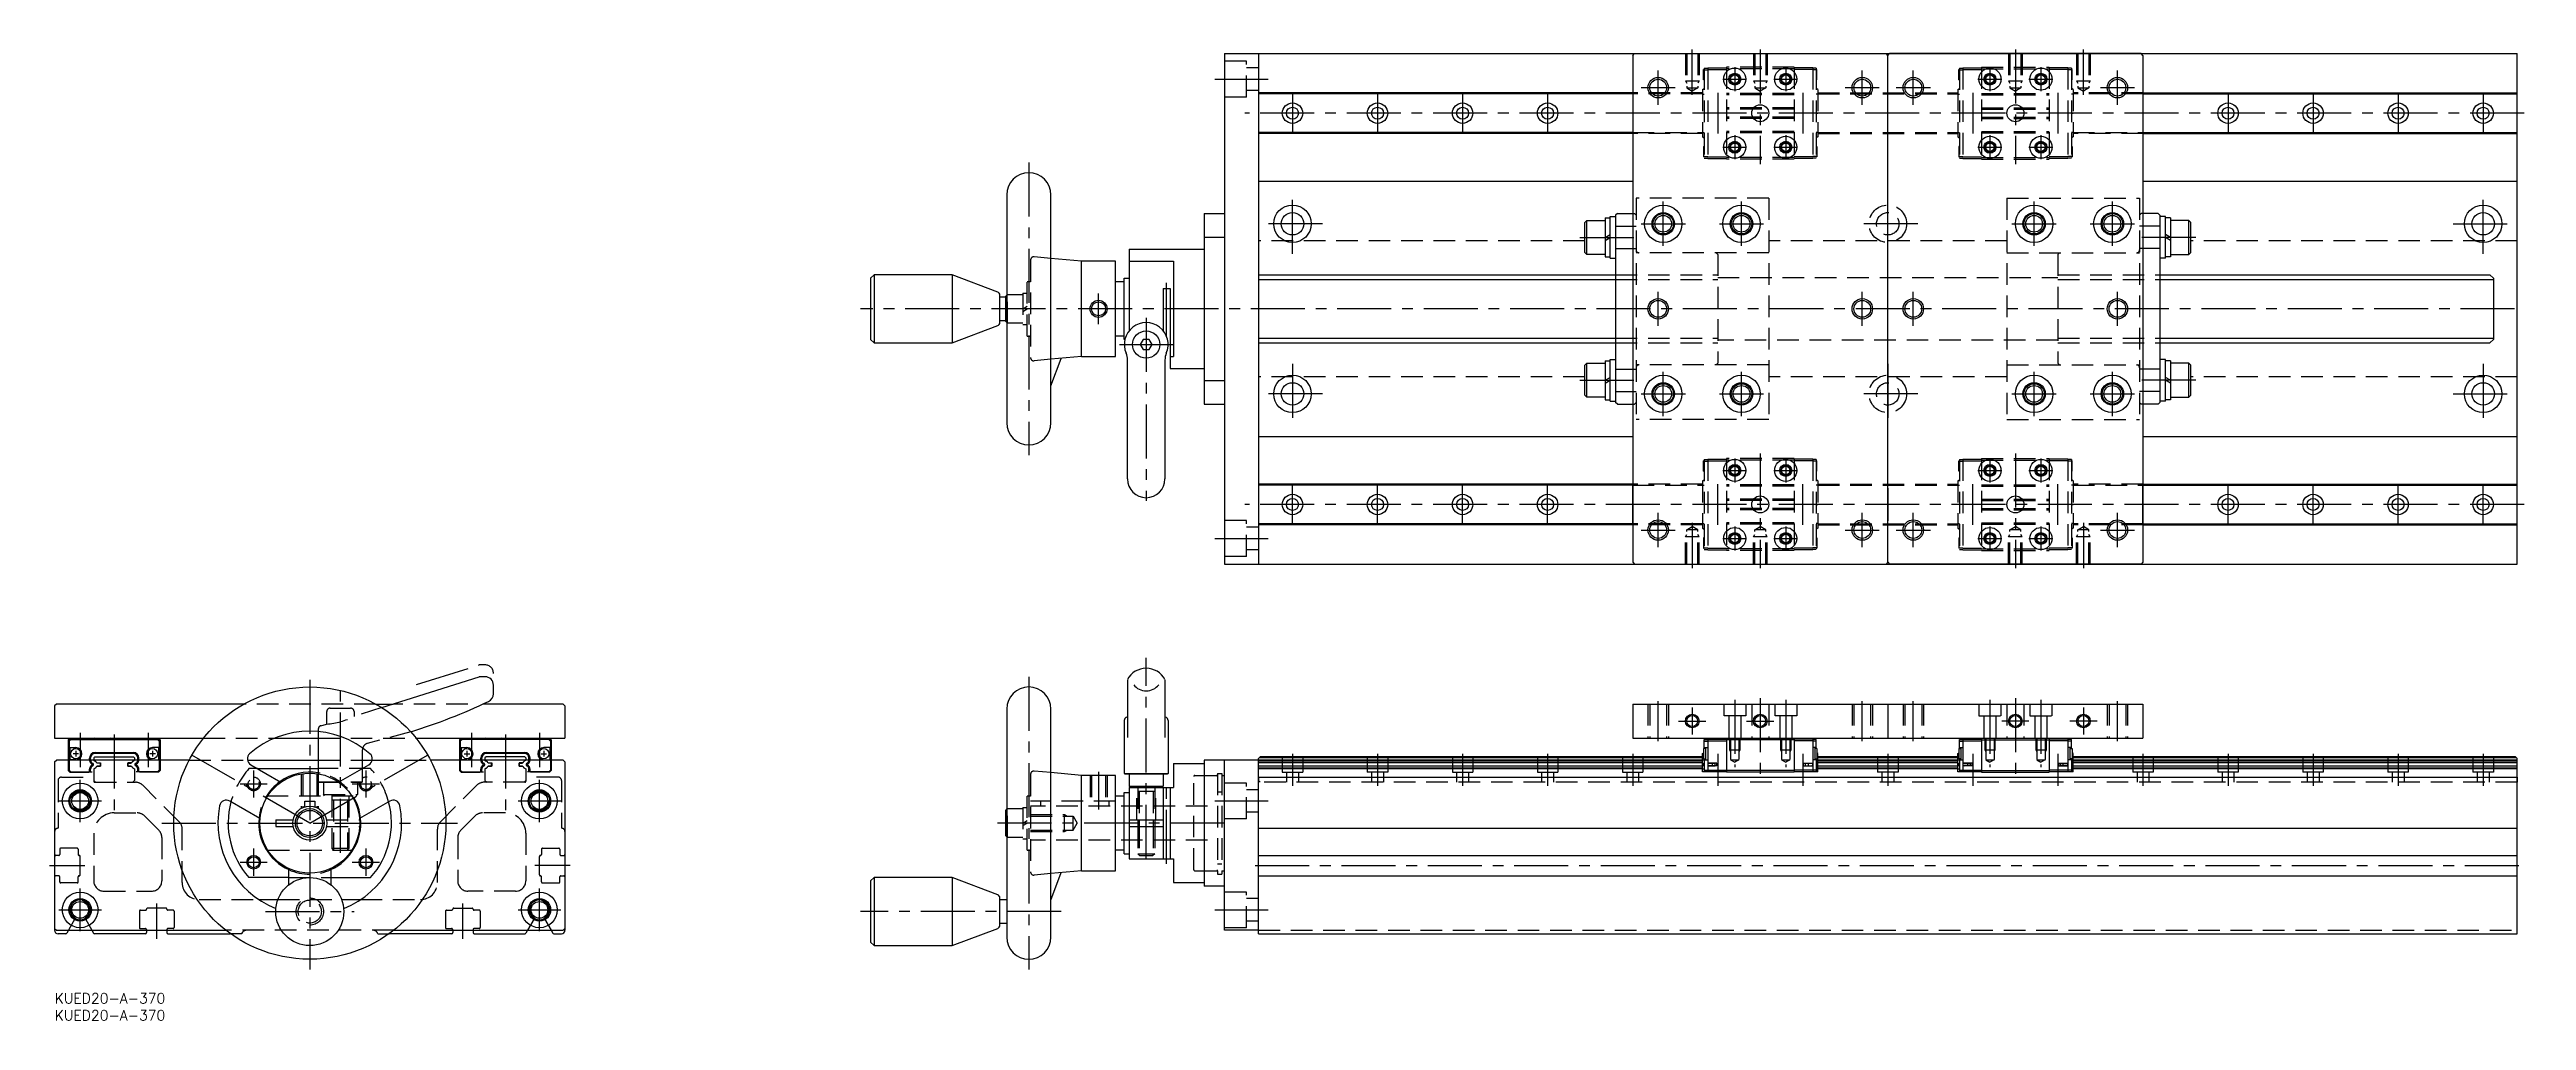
# Model space of a CAD drawing. Extents: x -2 to 727, y -8 to 277.
import ezdxf

# ---------------------------------------------------------------- set-up
doc = ezdxf.new("R2010")
doc.units = 0
doc.header["$LTSCALE"] = 0.5
for name, pattern in [('CENTER', [50.8, 31.75, -6.35, 6.35, -6.35]), ('DASHED', [19.05, 12.7, -6.35]), ('PHANTOM', [63.5, 31.75, -6.35, 6.35, -6.35, 6.35, -6.35])]:
    doc.linetypes.add(name, pattern=pattern)
for name, color, linetype in [('MSM_CENTER', 1, 'CENTER'), ('MSM_CONTINUOUS', 7, 'CONTINUOUS'), ('MSM_DASHED', 4, 'DASHED'), ('MSM_IMAGINARY', 6, 'PHANTOM'), ('MSM_NARROW', 5, 'CONTINUOUS'), ('MSM_PART_NUMBER', 7, 'CONTINUOUS')]:
    doc.layers.add(name, color=color, linetype=linetype)
doc.styles.get("Standard").update_dxf_attribs({"font": 'txt.shx', "height": 3, "bigfont": 'bigfont.shx'})

# ---------------------------------------------------------------- blocks, each defined once
blk = doc.blocks.new('*U2')
at = {"layer": 'MSM_PART_NUMBER'}
blk.add_text('KUED20-A-370', height=3, dxfattribs=at).set_placement((0, -3))
blk = doc.blocks.new('*U3')
at = {"layer": 'MSM_PART_NUMBER'}
blk.add_text('KUED20-A-370', height=3, dxfattribs=at).set_placement((0, -8))

msp = doc.modelspace()

# ---------------------------------------------------------------- linework, layer by layer
at = {"layer": 'MSM_CENTER'}
for p, q in [((481.36, 264.01), (481.36, 277.34)), ((501.36, 277.34), (501.36, 243.64)), ((576.36, 277.34), (576.36, 243.64)), ((596.36, 264.01), (596.36, 277.34)), ((471.36, 261.14), (471.36, 271.14)), ((493.86, 272.14), (493.86, 265.14)), ((508.86, 272.14), (508.86, 265.14)), ((531.36, 261.14), (531.36, 271.14)), ((546.36, 261.14), (546.36, 271.14)), ((568.86, 272.14), (568.86, 265.14)), ((583.86, 272.14), (583.86, 265.14)), ((606.36, 261.14), (606.36, 271.14)), ((341.02, 268.64), (356.76, 268.64)), ((363.86, 264.64), (363.86, 252.64)), ((388.86, 264.64), (388.86, 252.64)), ((413.86, 264.64), (413.86, 252.64)), ((438.86, 264.64), (438.86, 252.64)), ((463.86, 264.64), (463.86, 252.64)), ((466.36, 266.14), (476.36, 266.14)), ((488.86, 264.64), (488.86, 252.64)), ((490.36, 268.64), (497.36, 268.64)), ((505.36, 268.64), (512.36, 268.64)), ((513.86, 264.64), (513.86, 252.64)), ((526.36, 266.14), (536.36, 266.14)), ((538.86, 253.84), (538.86, 263.44)), ((541.36, 266.14), (551.36, 266.14)), ((563.86, 264.64), (563.86, 252.64)), ((565.36, 268.64), (572.36, 268.64)), ((580.36, 268.64), (587.36, 268.64)), ((588.86, 264.64), (588.86, 252.64)), ((601.36, 266.14), (611.36, 266.14)), ((613.86, 264.64), (613.86, 252.64)), ((638.86, 264.64), (638.86, 252.64)), ((663.86, 264.64), (663.86, 252.64)), ((688.86, 264.64), (688.86, 252.64)), ((713.86, 264.64), (713.86, 252.64)), ((725.88, 258.64), (349.83, 258.64)), ((490.36, 248.64), (497.36, 248.64)), ((493.86, 252.14), (493.86, 245.14)), ((505.36, 248.64), (512.36, 248.64)), ((508.86, 252.14), (508.86, 245.14)), ((565.36, 248.64), (572.36, 248.64)), ((568.86, 252.14), (568.86, 245.14)), ((580.36, 248.64), (587.36, 248.64)), ((583.86, 252.14), (583.86, 245.14)), ((286.36, 244.14), (286.36, 158.14)), ((363.86, 217.34), (363.86, 234.94)), ((538.86, 217.34), (538.86, 234.94)), ((713.86, 217.34), (713.86, 234.94)), ((372.66, 226.14), (355.06, 226.14)), ((466.36, 226.14), (479.36, 226.14)), ((472.86, 219.64), (472.86, 232.64)), ((489.36, 226.14), (502.36, 226.14)), ((495.86, 219.64), (495.86, 232.64)), ((547.66, 226.14), (530.06, 226.14)), ((575.36, 226.14), (588.36, 226.14)), ((581.86, 219.64), (581.86, 232.64)), ((598.36, 226.14), (611.36, 226.14)), ((604.86, 219.64), (604.86, 232.64)), ((705.06, 226.14), (722.66, 226.14)), ((448.34, 222.14), (466.86, 222.14)), ((629.38, 222.14), (610.86, 222.14)), ((306.86, 196.64), (306.86, 205.64)), ((326.86, 192.99), (326.86, 208.81)), ((471.36, 196.14), (471.36, 206.14)), ((531.36, 196.14), (531.36, 206.14)), ((546.36, 196.14), (546.36, 206.14)), ((606.36, 196.14), (606.36, 206.14)), ((723.11, 201.14), (236.86, 201.14)), ((320.86, 198.47), (320.86, 144.76)), ((313.03, 190.64), (328.69, 190.64)), ((363.86, 184.94), (363.86, 167.34)), ((472.86, 169.64), (472.86, 182.64)), ((495.86, 169.64), (495.86, 182.64)), ((538.86, 184.94), (538.86, 167.34)), ((581.86, 169.64), (581.86, 182.64)), ((604.86, 169.64), (604.86, 182.64)), ((713.86, 184.94), (713.86, 167.34)), ((372.66, 176.14), (355.06, 176.14)), ((448.34, 180.14), (466.86, 180.14)), ((466.36, 176.14), (479.36, 176.14)), ((489.36, 176.14), (502.36, 176.14)), ((547.66, 176.14), (530.06, 176.14)), ((575.36, 176.14), (588.36, 176.14)), ((598.36, 176.14), (611.36, 176.14)), ((629.38, 180.14), (610.86, 180.14)), ((705.06, 176.14), (722.66, 176.14)), ((490.36, 153.64), (497.36, 153.64)), ((493.86, 157.14), (493.86, 150.14)), ((501.36, 158.64), (501.36, 124.93)), ((505.36, 153.64), (512.36, 153.64)), ((508.86, 157.14), (508.86, 150.14)), ((565.36, 153.64), (572.36, 153.64)), ((568.86, 157.14), (568.86, 150.14)), ((576.36, 158.64), (576.36, 124.93)), ((580.36, 153.64), (587.36, 153.64)), ((583.86, 157.14), (583.86, 150.14)), ((363.86, 137.64), (363.86, 149.64)), ((388.86, 137.64), (388.86, 149.64)), ((413.86, 137.64), (413.86, 149.64)), ((438.86, 137.64), (438.86, 149.64)), ((463.86, 137.64), (463.86, 149.64)), ((488.86, 137.64), (488.86, 149.64)), ((513.86, 137.64), (513.86, 149.64)), ((538.86, 148.44), (538.86, 138.84)), ((563.86, 137.64), (563.86, 149.64)), ((588.86, 137.64), (588.86, 149.64)), ((613.86, 137.64), (613.86, 149.64)), ((638.86, 137.64), (638.86, 149.64)), ((663.86, 137.64), (663.86, 149.64)), ((688.86, 137.64), (688.86, 149.64)), ((713.86, 137.64), (713.86, 149.64)), ((725.88, 143.64), (349.83, 143.64)), ((471.36, 131.14), (471.36, 141.14)), ((531.36, 131.14), (531.36, 141.14)), ((546.36, 131.14), (546.36, 141.14)), ((606.36, 131.14), (606.36, 141.14)), ((341.02, 133.64), (356.76, 133.64)), ((466.36, 136.14), (476.36, 136.14)), ((481.36, 138.27), (481.36, 124.93)), ((490.36, 133.64), (497.36, 133.64)), ((493.86, 137.14), (493.86, 130.14)), ((505.36, 133.64), (512.36, 133.64)), ((508.86, 137.14), (508.86, 130.14)), ((526.36, 136.14), (536.36, 136.14)), ((541.36, 136.14), (551.36, 136.14)), ((565.36, 133.64), (572.36, 133.64)), ((568.86, 137.14), (568.86, 130.14)), ((580.36, 133.64), (587.36, 133.64)), ((583.86, 137.14), (583.86, 130.14)), ((596.36, 138.27), (596.36, 124.93)), ((601.36, 136.14), (611.36, 136.14)), ((320.86, 39.5), (320.86, 98.6)), ((75, 92.09), (75, 6.96)), ((84, 41.27), (84, 88.8)), ((286.36, 93), (286.36, 7)), ((471.36, 74.12), (471.36, 85.88)), ((481.36, 84), (481.36, 76)), ((493.86, 86.23), (493.86, 66.42)), ((501.36, 86.75), (501.36, 63.5)), ((508.86, 86.23), (508.86, 66.42)), ((531.36, 74.12), (531.36, 85.88)), ((546.36, 74.12), (546.36, 85.88)), ((568.86, 86.23), (568.86, 66.42)), ((576.36, 86.75), (576.36, 63.5)), ((583.86, 86.23), (583.86, 66.42)), ((596.36, 84), (596.36, 76)), ((606.36, 74.12), (606.36, 85.88)), ((7.5, 76.5), (7.5, 66.42)), ((17.5, 76), (17.5, 52.07)), ((27.5, 76.5), (27.5, 66.42)), ((122.5, 76.5), (122.5, 66.42)), ((132.5, 76), (132.5, 52.07)), ((142.5, 76.5), (142.5, 66.42)), ((477.36, 80), (485.36, 80)), ((497.36, 80), (505.36, 80)), ((580.36, 80), (572.36, 80)), ((600.36, 80), (592.36, 80)), ((75, 50), (40.36, 70)), ((75, 50), (109.64, 70)), ((363.86, 70.32), (363.86, 60.98)), ((388.86, 70.32), (388.86, 60.98)), ((413.86, 70.32), (413.86, 60.98)), ((438.86, 70.32), (438.86, 60.98)), ((463.86, 70.32), (463.86, 60.98)), ((488.86, 70.32), (488.86, 60.98)), ((513.86, 70.32), (513.86, 60.98)), ((538.86, 70.32), (538.86, 60.98)), ((563.86, 70.32), (563.86, 60.98)), ((588.86, 70.32), (588.86, 60.98)), ((613.86, 70.32), (613.86, 60.98)), ((638.86, 70.32), (638.86, 60.98)), ((663.86, 70.32), (663.86, 60.98)), ((688.86, 70.32), (688.86, 60.98)), ((713.86, 70.32), (713.86, 60.98)), ((7.5, 50.25), (7.5, 62.75)), ((54.5, 61.5), (62.5, 61.5)), ((58.5, 65.5), (58.5, 57.5)), ((87.5, 61.5), (95.5, 61.5)), ((91.5, 65.5), (91.5, 57.5)), ((142.5, 50.25), (142.5, 62.75)), ((306.86, 65.11), (306.86, 53.98)), ((326.86, 38.07), (326.86, 61.95)), ((1.25, 56.5), (13.75, 56.5)), ((136.25, 56.5), (148.75, 56.5)), ((341.02, 56.5), (356.76, 56.5)), ((31.55, 50), (118.45, 50)), ((343.86, 50), (276.86, 50)), ((-1.5, 37.5), (8.88, 37.5)), ((54.5, 38.5), (62.5, 38.5)), ((58.5, 42.5), (58.5, 34.5)), ((87.5, 38.5), (95.5, 38.5)), ((91.5, 42.5), (91.5, 34.5)), ((151.5, 37.5), (141.12, 37.5)), ((352.87, 37.5), (726.59, 37.5)), ((7.5, 18.25), (7.5, 30.75)), ((142.5, 18.25), (142.5, 30.75)), ((1.25, 24.5), (13.75, 24.5)), ((30, 16), (30, 26.38)), ((62, 24), (88, 24)), ((120, 16), (120, 26.38)), ((136.25, 24.5), (148.75, 24.5)), ((295.86, 24), (236.86, 24)), ((341.02, 24.5), (356.76, 24.5))]:
    msp.add_line(p, q, dxfattribs=at)
at = {"layer": 'MSM_CONTINUOUS'}
for p, q in [((343.86, 276.14), (343.86, 126.14)), ((343.86, 276.14), (723.86, 276.14)), ((353.86, 276.14), (353.86, 126.14)), ((463.86, 275.64), (464.36, 276.14)), ((463.86, 275.64), (463.86, 126.64)), ((464.36, 276.14), (538.36, 276.14)), ((538.86, 275.64), (538.36, 276.14)), ((538.86, 275.64), (539.36, 276.14)), ((538.86, 126.64), (538.86, 275.64)), ((613.36, 276.14), (539.36, 276.14)), ((613.86, 275.64), (613.36, 276.14)), ((613.86, 275.64), (613.86, 126.64)), ((723.86, 126.14), (723.86, 276.14)), ((463.86, 264.64), (353.86, 264.64)), ((463.86, 264.34), (353.86, 264.34)), ((613.86, 264.64), (723.86, 264.64)), ((613.86, 264.34), (723.86, 264.34)), ((463.86, 252.94), (353.86, 252.94)), ((463.86, 252.64), (353.86, 252.64)), ((613.86, 252.94), (723.86, 252.94)), ((613.86, 252.64), (723.86, 252.64)), ((279.86, 234.64), (279.86, 167.64)), ((292.86, 167.64), (292.86, 234.64)), ((353.86, 238.64), (463.86, 238.64)), ((613.86, 238.64), (723.86, 238.64)), ((337.86, 229.14), (343.86, 229.14)), ((337.86, 229.14), (337.86, 173.14)), ((449.76, 226.54), (450.36, 227.14)), ((449.76, 217.74), (449.76, 226.54)), ((450.36, 227.14), (455.76, 227.14)), ((450.36, 217.14), (450.36, 227.14)), ((455.76, 227.84), (457.26, 227.84)), ((455.76, 227.84), (455.76, 216.44)), ((457.26, 216.04), (457.26, 228.24)), ((457.26, 228.24), (458.86, 228.24)), ((459.36, 229.14), (458.86, 228.64)), ((458.86, 228.64), (458.86, 173.64)), ((459.36, 229.14), (463.86, 229.14)), ((618.36, 229.14), (613.86, 229.14)), ((618.36, 229.14), (618.86, 228.64)), ((618.86, 228.64), (618.86, 173.64)), ((620.46, 228.24), (618.86, 228.24)), ((620.46, 216.04), (620.46, 228.24)), ((621.96, 227.84), (620.46, 227.84)), ((621.96, 227.84), (621.96, 216.44)), ((627.36, 227.14), (621.96, 227.14)), ((627.96, 226.54), (627.36, 227.14)), ((627.36, 217.14), (627.36, 227.14)), ((627.96, 217.74), (627.96, 226.54)), ((315.86, 218.64), (315.86, 194.7)), ((315.86, 218.64), (337.86, 218.64)), ((337.86, 222.16), (343.86, 222.16)), ((455.76, 222.14), (457.26, 223)), ((455.76, 221.27), (457.26, 222.14)), ((621.96, 222.14), (620.46, 223)), ((621.96, 221.27), (620.46, 222.14)), ((301.86, 215.14), (292.86, 215.98)), ((301.86, 187.14), (301.86, 215.14)), ((311.86, 215.14), (301.86, 215.14)), ((311.86, 187.14), (311.86, 215.14)), ((315.86, 215.14), (328.86, 215.14)), ((328.86, 215.14), (328.86, 187.14)), ((450.36, 217.14), (449.76, 217.74)), ((455.76, 217.14), (450.36, 217.14)), ((455.76, 216.44), (457.26, 216.44)), ((457.26, 216.04), (458.86, 216.04)), ((620.46, 216.04), (618.86, 216.04)), ((621.96, 216.44), (620.46, 216.44)), ((621.96, 217.14), (627.36, 217.14)), ((627.36, 217.14), (627.96, 217.74)), ((240.86, 211.14), (239.86, 210.14)), ((239.86, 210.14), (239.86, 192.14)), ((263.86, 211.14), (240.86, 211.14)), ((240.86, 211.14), (240.86, 191.14)), ((277.22, 206.07), (263.86, 211.14)), ((263.86, 211.14), (263.86, 191.14)), ((277.86, 197.14), (277.86, 205.14)), ((279.56, 204.58), (277.86, 204.58)), ((279.56, 204.89), (279.86, 205.19)), ((279.56, 197.39), (279.56, 204.89)), ((311.86, 209.14), (314.36, 209.14)), ((314.36, 192.14), (314.36, 210.14)), ((314.36, 210.14), (315.86, 210.14)), ((325.86, 207.14), (325.86, 194.7)), ((325.86, 207.14), (327.86, 207.14)), ((327.86, 207.14), (327.86, 183.64)), ((353.86, 211.14), (458.86, 211.14)), ((618.86, 211.14), (715.86, 211.14)), ((715.86, 211.14), (716.86, 210.14)), ((716.86, 210.14), (716.86, 192.14)), ((277.86, 197.7), (279.56, 197.7)), ((279.86, 197.09), (279.56, 197.39)), ((239.86, 192.14), (240.86, 191.14)), ((240.86, 191.14), (263.86, 191.14)), ((263.86, 191.14), (277.22, 196.2)), ((314.36, 193.14), (311.86, 193.14)), ((314.36, 192.14), (314.59, 192.14)), ((320, 192.14), (319.13, 190.64)), ((319.13, 190.64), (320, 189.14)), ((321.73, 192.14), (320, 192.14)), ((322.59, 190.64), (321.73, 192.14)), ((321.73, 189.14), (322.59, 190.64)), ((353.86, 191.14), (458.86, 191.14)), ((618.86, 191.14), (715.86, 191.14)), ((716.86, 192.14), (715.86, 191.14)), ((301.86, 187.14), (292.86, 186.3)), ((292.86, 178.53), (295.87, 186.58)), ((301.86, 187.14), (311.86, 187.14)), ((315.36, 151.14), (315.36, 186.1)), ((320, 189.14), (321.73, 189.14)), ((326.37, 186.1), (326.37, 151.14)), ((327.86, 187.14), (328.86, 187.14)), ((327.86, 183.64), (337.86, 183.64)), ((449.76, 184.54), (450.36, 185.14)), ((449.76, 175.74), (449.76, 184.54)), ((450.36, 185.14), (455.76, 185.14)), ((450.36, 175.14), (450.36, 185.14)), ((455.76, 185.84), (457.26, 185.84)), ((455.76, 185.84), (455.76, 174.44)), ((457.26, 174.04), (457.26, 186.24)), ((457.26, 186.24), (458.86, 186.24)), ((620.46, 186.24), (618.86, 186.24)), ((620.46, 174.04), (620.46, 186.24)), ((621.96, 185.84), (620.46, 185.84)), ((621.96, 185.84), (621.96, 174.44)), ((627.36, 185.14), (621.96, 185.14)), ((627.96, 184.54), (627.36, 185.14)), ((627.36, 175.14), (627.36, 185.14)), ((627.96, 175.74), (627.96, 184.54)), ((337.86, 180.12), (343.86, 180.12)), ((450.36, 175.14), (449.76, 175.74)), ((455.76, 175.14), (450.36, 175.14)), ((455.76, 180.14), (457.26, 181)), ((455.76, 179.27), (457.26, 180.14)), ((621.96, 180.14), (620.46, 181)), ((621.96, 179.27), (620.46, 180.14)), ((621.96, 175.14), (627.36, 175.14)), ((627.36, 175.14), (627.96, 175.74)), ((337.86, 173.14), (343.86, 173.14)), ((455.76, 174.44), (457.26, 174.44)), ((457.26, 174.04), (458.86, 174.04)), ((459.36, 173.14), (458.86, 173.64)), ((459.36, 173.14), (463.86, 173.14)), ((618.36, 173.14), (613.86, 173.14)), ((618.36, 173.14), (618.86, 173.64)), ((620.46, 174.04), (618.86, 174.04)), ((621.96, 174.44), (620.46, 174.44)), ((353.86, 163.64), (463.86, 163.64)), ((613.86, 163.64), (723.86, 163.64)), ((463.86, 149.64), (353.86, 149.64)), ((463.86, 149.34), (353.86, 149.34)), ((613.86, 149.64), (723.86, 149.64)), ((613.86, 149.34), (723.86, 149.34)), ((463.86, 137.94), (353.86, 137.94)), ((463.86, 137.64), (353.86, 137.64)), ((613.86, 137.94), (723.86, 137.94)), ((613.86, 137.64), (723.86, 137.64)), ((343.86, 126.14), (723.86, 126.14)), ((463.86, 126.64), (464.36, 126.14)), ((464.36, 126.14), (538.36, 126.14)), ((538.86, 126.64), (538.36, 126.14)), ((538.86, 126.64), (539.36, 126.14)), ((613.36, 126.14), (539.36, 126.14)), ((613.86, 126.64), (613.36, 126.14)), ((96.16, 83.95), (124.74, 93)), ((126.5, 93), (124.74, 93)), ((129, 88.04), (129, 90.5)), ((315.36, 92.15), (315.36, 75.17)), ((326.37, 92.15), (326.37, 75.17)), ((0.5, 85), (0, 84.5)), ((0, 84.5), (0, 75)), ((55.64, 85), (0.5, 85)), ((94.36, 85), (99.48, 85)), ((149.5, 85), (125.91, 85)), ((149.5, 85), (150, 84.5)), ((150, 84.5), (150, 75)), ((279.86, 83.5), (279.86, 16.5)), ((292.86, 16.5), (292.86, 83.5)), ((314.42, 80.17), (314.42, 64.59)), ((315.15, 81.13), (315.36, 81.19)), ((326.58, 81.13), (326.37, 81.19)), ((327.3, 80.17), (327.3, 64.59)), ((463.86, 85), (463.86, 75)), ((463.86, 85), (613.86, 85)), ((538.86, 85), (538.86, 75)), ((613.86, 85), (613.86, 75)), ((0, 75), (43.78, 75)), ((4.5, 75), (4, 74.5)), ((4, 74.5), (4, 68.5)), ((4.7, 74.7), (4.2, 74.2)), ((4.2, 74.2), (4.2, 68.5)), ((4.75, 74.6), (4.25, 74.1)), ((4.25, 74.1), (4.25, 72.2)), ((4.7, 74.7), (30.3, 74.7)), ((4.75, 74.6), (30.25, 74.6)), ((12.1, 74.75), (11.7, 75)), ((12.1, 74.75), (22.9, 74.75)), ((16.3, 75), (15.9, 74.75)), ((18.7, 75), (19.1, 74.75)), ((22.9, 74.75), (23.3, 75)), ((30.25, 74.6), (30.75, 74.1)), ((30.3, 74.7), (30.8, 74.2)), ((30.5, 75), (31, 74.5)), ((30.75, 74.1), (30.75, 72.2)), ((30.8, 74.2), (30.8, 68.5)), ((31, 74.5), (31, 68.5)), ((64.8, 75), (77.5, 75)), ((77.5, 76.88), (77.5, 64.49)), ((106.22, 75), (150, 75)), ((119.5, 75), (119, 74.5)), ((119, 74.5), (119, 68.5)), ((119.7, 74.7), (119.2, 74.2)), ((119.2, 74.2), (119.2, 68.5)), ((119.75, 74.6), (119.25, 74.1)), ((119.25, 74.1), (119.25, 72.2)), ((145.3, 74.7), (119.7, 74.7)), ((145.25, 74.6), (119.75, 74.6)), ((127.1, 74.75), (126.7, 75)), ((137.9, 74.75), (127.1, 74.75)), ((131.3, 75), (130.9, 74.75)), ((133.7, 75), (134.1, 74.75)), ((137.9, 74.75), (138.3, 75)), ((145.25, 74.6), (145.75, 74.1)), ((145.3, 74.7), (145.8, 74.2)), ((145.5, 75), (146, 74.5)), ((145.75, 74.1), (145.75, 72.2)), ((145.8, 74.2), (145.8, 68.5)), ((146, 74.5), (146, 68.5)), ((463.86, 75), (613.86, 75)), ((484.91, 71.9), (484.91, 74.6)), ((484.91, 74.6), (485.91, 74.6)), ((484.91, 74.1), (485.91, 74.1)), ((485.91, 74.7), (485.91, 65.1)), ((485.91, 74.7), (491.41, 74.7)), ((485.91, 74.2), (491.41, 74.2)), ((491.41, 75), (491.41, 65)), ((511.31, 74.5), (491.41, 74.5)), ((511.31, 75), (511.31, 65)), ((516.81, 74.7), (511.31, 74.7)), ((516.81, 74.2), (511.31, 74.2)), ((516.81, 74.7), (516.81, 65.1)), ((517.81, 74.6), (516.81, 74.6)), ((517.81, 74.1), (516.81, 74.1)), ((517.81, 71.9), (517.81, 74.6)), ((559.91, 71.9), (559.91, 74.6)), ((559.91, 74.6), (560.91, 74.6)), ((559.91, 74.1), (560.91, 74.1)), ((560.91, 74.7), (560.91, 65.1)), ((560.91, 74.7), (566.41, 74.7)), ((560.91, 74.2), (566.41, 74.2)), ((566.41, 75), (566.41, 65)), ((566.41, 74.5), (586.31, 74.5)), ((586.31, 75), (586.31, 65)), ((591.81, 74.7), (586.31, 74.7)), ((591.81, 74.2), (586.31, 74.2)), ((591.81, 74.7), (591.81, 65.1)), ((592.81, 74.6), (591.81, 74.6)), ((592.81, 74.1), (591.81, 74.1)), ((592.81, 71.9), (592.81, 74.6)), ((0, 68), (0.5, 68.5)), ((0, 68), (0, 18.5)), ((39.54, 68.5), (0.5, 68.5)), ((4.25, 72.2), (6.2, 72.2)), ((4.25, 68.6), (4.25, 68.5)), ((6.2, 68.6), (4.25, 68.6)), ((4.45, 72.2), (4.45, 68.6)), ((7, 70.4), (5.4, 70.4)), ((6.2, 71.2), (6.2, 69.6)), ((10.57, 69.13), (10.27, 69.13)), ((10.27, 68.51), (10.27, 69.13)), ((10.27, 68.51), (10.57, 68.51)), ((10.57, 68.51), (10.57, 69.13)), ((11.8, 69.5), (11.5, 69.2)), ((11.5, 69.2), (11.5, 68.5)), ((11.8, 69.5), (23.2, 69.5)), ((11.87, 70.73), (23.13, 70.73)), ((11.87, 70.43), (11.87, 70.73)), ((23.13, 70.43), (11.87, 70.43)), ((17.5, 70.73), (17.5, 70.43)), ((23.13, 70.43), (23.13, 70.73)), ((23.2, 69.5), (23.5, 69.2)), ((23.5, 69.2), (23.5, 68.5)), ((24.43, 69.13), (24.73, 69.13)), ((24.43, 68.51), (24.43, 69.13)), ((24.73, 68.51), (24.43, 68.51)), ((24.73, 68.51), (24.73, 69.13)), ((29.6, 70.4), (28, 70.4)), ((30.75, 72.2), (28.8, 72.2)), ((28.8, 71.2), (28.8, 69.6)), ((28.8, 68.6), (30.75, 68.6)), ((30.55, 72.2), (30.55, 68.6)), ((30.75, 68.6), (30.75, 68.5)), ((56.67, 68.5), (77.5, 68.5)), ((57.63, 67.16), (66.53, 62.02)), ((59.64, 66), (77.5, 66)), ((83.47, 62.02), (92.37, 67.16)), ((90.5, 66.08), (90.5, 71.51)), ((90.5, 68.5), (93.33, 68.5)), ((149.5, 68.5), (110.46, 68.5)), ((119.25, 72.2), (121.2, 72.2)), ((119.25, 68.6), (119.25, 68.5)), ((121.2, 68.6), (119.25, 68.6)), ((119.45, 72.2), (119.45, 68.6)), ((120.4, 70.4), (122, 70.4)), ((121.2, 71.2), (121.2, 69.6)), ((125.57, 69.13), (125.27, 69.13)), ((125.27, 68.51), (125.27, 69.13)), ((125.27, 68.51), (125.57, 68.51)), ((125.57, 68.51), (125.57, 69.13)), ((126.8, 69.5), (126.5, 69.2)), ((126.5, 69.2), (126.5, 68.5)), ((138.2, 69.5), (126.8, 69.5)), ((126.87, 70.73), (138.13, 70.73)), ((126.87, 70.43), (126.87, 70.73)), ((138.13, 70.43), (126.87, 70.43)), ((132.5, 70.73), (132.5, 70.43)), ((138.13, 70.43), (138.13, 70.73)), ((138.2, 69.5), (138.5, 69.2)), ((138.5, 69.2), (138.5, 68.5)), ((139.43, 69.13), (139.73, 69.13)), ((139.43, 68.51), (139.43, 69.13)), ((139.73, 68.51), (139.43, 68.51)), ((139.73, 68.51), (139.73, 69.13)), ((143, 70.4), (144.6, 70.4)), ((145.75, 72.2), (143.8, 72.2)), ((143.8, 71.2), (143.8, 69.6)), ((143.8, 68.6), (145.75, 68.6)), ((145.55, 72.2), (145.55, 68.6)), ((145.75, 68.6), (145.75, 68.5)), ((149.5, 68.5), (150, 68)), ((150, 68), (150, 18.5)), ((328.86, 67.5), (337.86, 67.5)), ((328.86, 67.5), (328.86, 60.5)), ((337.86, 68.5), (337.86, 31.5)), ((353.86, 68.5), (337.86, 68.5)), ((343.86, 18.5), (343.86, 68.5)), ((354.36, 69.5), (353.86, 69)), ((353.86, 17.5), (353.86, 69)), ((484.41, 68.46), (353.86, 68.46)), ((484.41, 68.25), (353.86, 68.25)), ((484.41, 67.7), (353.86, 67.7)), ((484.41, 66.7), (353.86, 66.7)), ((484.41, 66.15), (353.86, 66.15)), ((484.41, 65.94), (353.86, 65.94)), ((484.41, 69.2), (354.06, 69.2)), ((484.41, 69.5), (354.36, 69.5)), ((484.41, 70.43), (484.71, 70.61)), ((484.41, 65.1), (484.41, 70.43)), ((484.41, 69.13), (484.71, 69.13)), ((484.91, 68.51), (484.41, 68.51)), ((484.91, 67.38), (484.41, 67.64)), ((484.91, 67.29), (484.41, 67.55)), ((484.91, 67.11), (484.41, 66.85)), ((484.91, 67.02), (484.41, 66.76)), ((484.91, 65.89), (484.41, 65.89)), ((484.71, 71.9), (484.71, 68.9)), ((485.31, 71.9), (484.71, 71.9)), ((484.71, 68.9), (485.31, 68.9)), ((484.91, 72.2), (485.91, 72.2)), ((484.91, 68.9), (484.91, 65.1)), ((484.91, 68.6), (485.91, 68.6)), ((484.91, 67.11), (484.91, 67.11)), ((484.91, 65.6), (491.41, 65.6)), ((485.31, 72.2), (485.31, 68.6)), ((488.61, 67.6), (485.91, 67.6)), ((488.61, 66.8), (485.91, 66.8)), ((488.11, 67.55), (486.26, 67.55)), ((486.26, 66.85), (488.11, 66.85)), ((486.71, 67.55), (486.71, 67.6)), ((486.71, 66.8), (486.71, 66.85)), ((487.17, 67.55), (487.17, 67.6)), ((487.17, 66.8), (487.17, 66.85)), ((487.31, 66.85), (487.31, 67.55)), ((488.11, 66.85), (488.11, 67.55)), ((488.61, 66.8), (488.61, 67.6)), ((517.81, 65.6), (511.31, 65.6)), ((514.11, 67.6), (516.81, 67.6)), ((514.11, 66.8), (514.11, 67.6)), ((514.11, 66.8), (516.81, 66.8)), ((516.46, 67.55), (514.61, 67.55)), ((514.61, 67.55), (514.61, 66.85)), ((514.61, 66.85), (516.46, 66.85)), ((515.41, 67.55), (515.41, 66.85)), ((515.55, 67.55), (515.55, 67.6)), ((515.55, 66.8), (515.55, 66.85)), ((516.01, 67.55), (516.01, 67.6)), ((516.01, 66.8), (516.01, 66.85)), ((517.81, 72.2), (516.81, 72.2)), ((517.81, 68.6), (516.81, 68.6)), ((517.41, 72.2), (517.41, 68.6)), ((518.01, 71.9), (517.41, 71.9)), ((517.41, 68.9), (518.01, 68.9)), ((517.81, 68.9), (517.81, 65.1)), ((517.81, 68.51), (518.31, 68.51)), ((517.81, 67.38), (518.31, 67.64)), ((517.81, 67.29), (518.31, 67.55)), ((517.81, 67.11), (518.31, 66.85)), ((517.81, 67.11), (517.81, 67.11)), ((517.81, 67.02), (518.31, 66.76)), ((517.81, 65.89), (518.31, 65.89)), ((518.01, 71.9), (518.01, 68.9)), ((518.31, 70.43), (518.01, 70.61)), ((518.31, 69.13), (518.01, 69.13)), ((518.31, 65.1), (518.31, 70.43)), ((559.41, 69.5), (518.31, 69.5)), ((559.41, 69.2), (518.31, 69.2)), ((559.41, 68.46), (518.31, 68.46)), ((559.41, 68.25), (518.31, 68.25)), ((559.41, 67.7), (518.31, 67.7)), ((559.41, 66.7), (518.31, 66.7)), ((559.41, 66.15), (518.31, 66.15)), ((559.41, 65.94), (518.31, 65.94)), ((559.41, 70.43), (559.71, 70.61)), ((559.41, 65.1), (559.41, 70.43)), ((559.41, 69.13), (559.71, 69.13)), ((559.91, 68.51), (559.41, 68.51)), ((559.91, 67.38), (559.41, 67.64)), ((559.91, 67.29), (559.41, 67.55)), ((559.91, 67.11), (559.41, 66.85)), ((559.91, 67.02), (559.41, 66.76)), ((559.91, 65.89), (559.41, 65.89)), ((559.71, 71.9), (560.31, 71.9)), ((559.71, 71.9), (559.71, 68.9)), ((560.31, 68.9), (559.71, 68.9)), ((559.91, 72.2), (560.91, 72.2)), ((559.91, 68.9), (559.91, 65.1)), ((559.91, 68.6), (560.91, 68.6)), ((559.91, 67.11), (559.91, 67.11)), ((559.91, 65.6), (566.41, 65.6)), ((560.31, 72.2), (560.31, 68.6)), ((563.61, 67.6), (560.91, 67.6)), ((563.61, 66.8), (560.91, 66.8)), ((561.26, 67.55), (563.11, 67.55)), ((563.11, 66.85), (561.26, 66.85)), ((561.71, 67.55), (561.71, 67.6)), ((561.71, 66.8), (561.71, 66.85)), ((562.17, 67.55), (562.17, 67.6)), ((562.17, 66.8), (562.17, 66.85)), ((562.31, 67.55), (562.31, 66.85)), ((563.11, 67.55), (563.11, 66.85)), ((563.61, 66.8), (563.61, 67.6)), ((592.81, 65.6), (586.31, 65.6)), ((589.11, 67.6), (591.81, 67.6)), ((589.11, 66.8), (589.11, 67.6)), ((589.11, 66.8), (591.81, 66.8)), ((589.61, 66.85), (589.61, 67.55)), ((589.61, 67.55), (591.46, 67.55)), ((591.46, 66.85), (589.61, 66.85)), ((590.41, 66.85), (590.41, 67.55)), ((590.55, 67.55), (590.55, 67.6)), ((590.55, 66.8), (590.55, 66.85)), ((591.01, 67.55), (591.01, 67.6)), ((591.01, 66.8), (591.01, 66.85)), ((592.81, 72.2), (591.81, 72.2)), ((592.81, 68.6), (591.81, 68.6)), ((592.41, 72.2), (592.41, 68.6)), ((592.41, 71.9), (593.01, 71.9)), ((593.01, 68.9), (592.41, 68.9)), ((592.81, 68.9), (592.81, 65.1)), ((592.81, 68.51), (593.31, 68.51)), ((592.81, 67.38), (593.31, 67.64)), ((592.81, 67.29), (593.31, 67.55)), ((592.81, 67.11), (592.81, 67.11)), ((592.81, 67.11), (593.31, 66.85)), ((592.81, 67.02), (593.31, 66.76)), ((592.81, 65.89), (593.31, 65.89)), ((593.01, 71.9), (593.01, 68.9)), ((593.31, 70.43), (593.01, 70.61)), ((593.31, 69.13), (593.01, 69.13)), ((593.31, 65.1), (593.31, 70.43)), ((723.36, 69.5), (593.31, 69.5)), ((723.66, 69.2), (593.31, 69.2)), ((723.86, 68.46), (593.31, 68.46)), ((723.86, 68.25), (593.31, 68.25)), ((723.86, 67.7), (593.31, 67.7)), ((723.86, 66.7), (593.31, 66.7)), ((723.86, 66.15), (593.31, 66.15)), ((723.86, 65.94), (593.31, 65.94)), ((723.36, 69.5), (723.86, 69)), ((723.86, 17.5), (723.86, 69)), ((301.86, 64), (292.86, 64.84)), ((301.86, 36), (301.86, 64)), ((311.86, 64), (301.86, 64)), ((311.86, 36), (311.86, 64)), ((314.36, 41), (314.36, 59)), ((314.36, 59), (315.86, 59)), ((314.42, 64.59), (314.62, 64.5)), ((314.42, 64.59), (327.3, 64.59)), ((314.62, 64.5), (327.1, 64.5)), ((315.86, 64.5), (315.86, 60.87)), ((315.86, 60.87), (325.86, 60.87)), ((316.23, 60.5), (315.86, 60.87)), ((315.86, 60.5), (315.86, 39.5)), ((315.86, 60.5), (328.86, 60.5)), ((325.5, 60.5), (325.86, 60.87)), ((325.86, 64.5), (325.86, 60.87)), ((325.86, 60.5), (325.86, 39.5)), ((327.3, 64.59), (327.1, 64.5)), ((327.86, 60.5), (327.86, 39.5)), ((353.86, 63.5), (723.86, 63.5)), ((491.41, 65.1), (484.41, 65.1)), ((511.31, 65.5), (491.41, 65.5)), ((511.31, 65), (491.41, 65)), ((518.31, 65.1), (511.31, 65.1)), ((566.41, 65.1), (559.41, 65.1)), ((566.41, 65.5), (586.31, 65.5)), ((566.41, 65), (586.31, 65)), ((593.31, 65.1), (586.31, 65.1)), ((60.36, 51.32), (51.45, 56.47)), ((73.5, 54.77), (73.5, 56.4)), ((73.5, 56.4), (76.5, 56.4)), ((76.5, 56.4), (76.5, 54.77)), ((98.55, 56.47), (89.64, 51.32)), ((89.67, 51), (89.97, 51)), ((279.56, 53.75), (279.86, 54.05)), ((279.56, 46.25), (279.56, 53.75)), ((311.86, 58), (314.36, 58)), ((315.86, 51), (325.86, 51)), ((318.36, 51), (318.36, 49)), ((323.36, 51), (323.36, 49)), ((89.67, 49), (89.97, 49)), ((279.86, 45.95), (279.56, 46.25)), ((315.86, 49), (325.86, 49)), ((353.86, 48.5), (723.86, 48.5)), ((62.31, 42), (62.67, 42)), ((68.82, 31.87), (68.82, 36.66)), ((81.17, 36.66), (81.17, 31.87)), ((87.33, 42), (87.69, 42)), ((314.36, 42), (311.86, 42)), ((314.36, 41), (315.86, 41)), ((315.86, 39.5), (328.86, 39.5)), ((328.86, 39.5), (328.86, 32.5)), ((353.86, 40.5), (723.86, 40.5)), ((68.82, 34), (57.11, 34)), ((81.17, 34), (92.89, 34)), ((240.86, 34), (239.86, 33)), ((239.86, 33), (239.86, 15)), ((263.86, 34), (240.86, 34)), ((240.86, 34), (240.86, 14)), ((277.22, 28.94), (263.86, 34)), ((263.86, 34), (263.86, 14)), ((301.86, 36), (292.86, 35.16)), ((292.86, 27.39), (295.87, 35.44)), ((301.86, 36), (311.86, 36)), ((328.86, 32.5), (337.86, 32.5)), ((343.86, 31.5), (337.86, 31.5)), ((353.86, 34.5), (723.86, 34.5)), ((60.08, 27.5), (65.63, 27.5)), ((84.37, 27.5), (89.92, 27.5)), ((277.86, 20), (277.86, 28)), ((279.86, 27.44), (277.86, 27.44)), ((0, 19), (0.5, 18.5)), ((0.5, 18.5), (50.35, 18.5)), ((3.29, 17.5), (1, 17.5)), ((4.04, 18.5), (3.55, 17.65)), ((10.96, 18.5), (11.45, 17.65)), ((26.7, 17.5), (11.71, 17.5)), ((27, 18.5), (27, 17.8)), ((33, 18.5), (33, 17.8)), ((33.3, 17.5), (51.68, 17.5)), ((116.7, 17.5), (98.32, 17.5)), ((99.65, 18.5), (149.5, 18.5)), ((117, 18.5), (117, 17.8)), ((123, 18.5), (123, 17.8)), ((123.3, 17.5), (138.29, 17.5)), ((139.04, 18.5), (138.55, 17.65)), ((145.96, 18.5), (146.45, 17.65)), ((146.71, 17.5), (149, 17.5)), ((149.5, 18.5), (150, 19)), ((239.86, 15), (240.86, 14)), ((263.86, 14), (277.22, 19.06)), ((277.86, 20.56), (279.86, 20.56)), ((353.86, 18.5), (343.86, 18.5)), ((353.86, 17.5), (723.86, 17.5)), ((240.86, 14), (263.86, 14))]:
    msp.add_line(p, q, dxfattribs=at)
for centre, radius in [((493.86, 268.64), 3.25), ((493.86, 268.64), 1.75), ((493.86, 268.64), 1.23), ((508.86, 268.64), 3.25), ((508.86, 268.64), 1.75), ((508.86, 268.64), 1.23), ((568.86, 268.64), 3.25), ((568.86, 268.64), 1.75), ((568.86, 268.64), 1.23), ((583.86, 268.64), 3.25), ((583.86, 268.64), 1.75), ((583.86, 268.64), 1.23), ((471.36, 266.14), 2.46), ((531.36, 266.14), 2.46), ((546.36, 266.14), 2.46), ((606.36, 266.14), 2.46), ((363.86, 258.64), 3), ((363.86, 258.64), 1.75), ((388.86, 258.64), 3), ((388.86, 258.64), 1.75), ((413.86, 258.64), 3), ((413.86, 258.64), 1.75), ((438.86, 258.64), 3), ((438.86, 258.64), 1.75), ((501.36, 258.64), 2.5), ((576.36, 258.64), 2.5), ((638.86, 258.64), 3), ((638.86, 258.64), 1.75), ((663.86, 258.64), 3), ((663.86, 258.64), 1.75), ((688.86, 258.64), 3), ((688.86, 258.64), 1.75), ((713.86, 258.64), 3), ((713.86, 258.64), 1.75), ((493.86, 248.64), 3.25), ((493.86, 248.64), 1.75), ((493.86, 248.64), 1.23), ((508.86, 248.64), 3.25), ((508.86, 248.64), 1.75), ((508.86, 248.64), 1.23), ((568.86, 248.64), 3.25), ((568.86, 248.64), 1.75), ((568.86, 248.64), 1.23), ((583.86, 248.64), 3.25), ((583.86, 248.64), 1.75), ((583.86, 248.64), 1.23), ((363.86, 226.14), 5.5), ((363.86, 226.14), 3.3), ((472.86, 226.14), 5.5), ((472.86, 226.14), 3.3), ((472.86, 226.14), 2.46), ((495.86, 226.14), 5.5), ((495.86, 226.14), 3.3), ((495.86, 226.14), 2.46), ((581.86, 226.14), 5.5), ((581.86, 226.14), 3.3), ((581.86, 226.14), 2.46), ((604.86, 226.14), 5.5), ((604.86, 226.14), 3.3), ((604.86, 226.14), 2.46), ((713.86, 226.14), 5.5), ((713.86, 226.14), 3.3), ((306.86, 201.14), 2.07), ((471.36, 201.14), 2.46), ((531.36, 201.14), 2.46), ((546.36, 201.14), 2.46), ((606.36, 201.14), 2.46), ((320.86, 190.64), 4), ((363.86, 176.14), 5.5), ((363.86, 176.14), 3.3), ((472.86, 176.14), 5.5), ((472.86, 176.14), 3.3), ((472.86, 176.14), 2.46), ((495.86, 176.14), 5.5), ((495.86, 176.14), 3.3), ((495.86, 176.14), 2.46), ((581.86, 176.14), 5.5), ((581.86, 176.14), 3.3), ((581.86, 176.14), 2.46), ((604.86, 176.14), 5.5), ((604.86, 176.14), 3.3), ((604.86, 176.14), 2.46), ((713.86, 176.14), 5.5), ((713.86, 176.14), 3.3), ((493.86, 153.64), 3.25), ((493.86, 153.64), 1.75), ((493.86, 153.64), 1.23), ((508.86, 153.64), 3.25), ((508.86, 153.64), 1.75), ((508.86, 153.64), 1.23), ((568.86, 153.64), 3.25), ((568.86, 153.64), 1.75), ((568.86, 153.64), 1.23), ((583.86, 153.64), 3.25), ((583.86, 153.64), 1.75), ((583.86, 153.64), 1.23), ((363.86, 143.64), 3), ((388.86, 143.64), 3), ((413.86, 143.64), 3), ((438.86, 143.64), 3), ((501.36, 143.64), 2.5), ((576.36, 143.64), 2.5), ((638.86, 143.64), 3), ((663.86, 143.64), 3), ((688.86, 143.64), 3), ((713.86, 143.64), 3), ((363.86, 143.64), 1.75), ((388.86, 143.64), 1.75), ((413.86, 143.64), 1.75), ((438.86, 143.64), 1.75), ((471.36, 136.14), 2.46), ((531.36, 136.14), 2.46), ((546.36, 136.14), 2.46), ((606.36, 136.14), 2.46), ((638.86, 143.64), 1.75), ((663.86, 143.64), 1.75), ((688.86, 143.64), 1.75), ((713.86, 143.64), 1.75), ((493.86, 133.64), 3.25), ((493.86, 133.64), 1.75), ((493.86, 133.64), 1.23), ((508.86, 133.64), 3.25), ((508.86, 133.64), 1.75), ((508.86, 133.64), 1.23), ((568.86, 133.64), 3.25), ((568.86, 133.64), 1.75), ((568.86, 133.64), 1.23), ((583.86, 133.64), 3.25), ((583.86, 133.64), 1.75), ((583.86, 133.64), 1.23), ((75, 50), 40), ((481.36, 80), 1.62), ((501.36, 80), 1.62), ((576.36, 80), 1.62), ((596.36, 80), 1.62), ((6.2, 70.4), 1.5), ((28.8, 70.4), 1.5), ((121.2, 70.4), 1.5), ((143.8, 70.4), 1.5), ((7.5, 56.5), 5.25), ((7.5, 56.5), 3.3), ((7.5, 56.5), 2.46), ((75, 50), 14.7), ((142.5, 56.5), 5.25), ((142.5, 56.5), 3.3), ((142.5, 56.5), 2.46), ((75, 50), 5), ((75, 50), 4.25), ((75, 50), 3.75), ((58.5, 38.5), 1.62), ((91.5, 38.5), 1.62), ((7.5, 24.5), 5.25), ((75, 24), 10), ((142.5, 24.5), 5.25), ((7.5, 24.5), 3.3), ((7.5, 24.5), 2.46), ((142.5, 24.5), 3.3), ((142.5, 24.5), 2.46)]:
    msp.add_circle(centre, radius, dxfattribs=at)
for centre, radius, start, end in [((286.36, 234.64), 6.5, 0, 180), ((276.86, 205.14), 1, 0, 69.22983), ((276.86, 197.14), 1, 290.77017, 0), ((320.86, 190.64), 6.44, 336.63414, 203.36586), ((310.36, 186.1), 5, 0, 23.36586), ((331.37, 186.1), 5, 156.63414, 180), ((286.36, 167.64), 6.5, 180, 0), ((320.86, 151.14), 5.5, 180, 0), ((320.86, 89.31), 6.2, 27.31861, 152.68139), ((126.5, 90.5), 2.5, 0, 90), ((126.5, 88.04), 2.5, 295.47146, 0), ((286.36, 83.5), 6.5, 0, 180), ((320.86, 93.45), 4.6, 216.98989, 323.01011), ((53.8, 240.91), 171.78, 287.22346, 295.43442), ((315.42, 80.17), 1, 105.72475, 180), ((326.3, 80.17), 1, 0, 74.27525), ((75, 50), 27, 49.08679, 130.91321), ((6.2, 70.4), 1.8, 270, 90), ((11.87, 69.13), 1.6, 90.00083, 179.99917), ((11.57, 68.51), 1.3, 180, 180.23456), ((11.87, 69.13), 1.3, 90, 180), ((11.57, 68.51), 1, 180, 180.30493), ((23.13, 69.13), 1.6, 0.00083, 89.99917), ((23.13, 69.13), 1.3, 0, 90), ((23.43, 68.51), 1, 359.69507, 0), ((23.43, 68.51), 1.3, 359.76544, 0), ((28.8, 70.4), 1.8, 90, 270), ((58.63, 68.89), 2, 130.91321, 240), ((92.5, 71.51), 2, 164.18067, 180), ((91.37, 68.89), 2, 300, 49.08679), ((121.2, 70.4), 1.8, 270, 90), ((126.87, 69.13), 1.6, 90.00083, 179.99917), ((126.57, 68.51), 1.3, 180, 180.23456), ((126.87, 69.13), 1.3, 90, 180), ((126.57, 68.51), 1, 180, 180.30493), ((138.13, 69.13), 1.6, 0.00083, 89.99917), ((138.13, 69.13), 1.3, 0, 90), ((138.43, 68.51), 1, 359.69507, 0), ((138.43, 68.51), 1.3, 359.76544, 0), ((143.8, 70.4), 1.8, 90, 270), ((486.26, 67.2), 0.35, 90, 270), ((516.46, 67.2), 0.35, 270, 89.99996), ((561.26, 67.2), 0.35, 90, 270), ((591.46, 67.2), 0.35, 270, 89.99996), ((75, 50), 15, 80.40593, 125.69042), ((75, 50), 27, 169.08679, 248.35502), ((50.45, 54.73), 2, 60, 169.08679), ((75, 50), 24, 164.90942, 221.81031), ((75, 50), 15, 174.30957, 245.69042), ((75, 50), 15, 294.30958, 5.69043), ((75, 50), 27, 291.64498, 10.91321), ((75, 50), 24, 318.18969, 15.09058), ((99.55, 54.73), 2, 10.91321, 120), ((276.86, 28), 1, 0, 69.22983), ((1, 18.5), 1, 180, 270), ((3.29, 17.8), 0.3, 270, 330), ((11.71, 17.8), 0.3, 210, 270), ((26.7, 17.8), 0.3, 270, 0), ((33.3, 17.8), 0.3, 180, 270), ((116.7, 17.8), 0.3, 270, 0), ((123.3, 17.8), 0.3, 180, 270), ((138.29, 17.8), 0.3, 270, 330), ((146.71, 17.8), 0.3, 210, 270), ((149, 18.5), 1, 270, 0), ((276.86, 20), 1, 290.77017, 0), ((286.36, 16.5), 6.5, 180, 0)]:
    msp.add_arc(centre, radius, start, end, dxfattribs=at)
at = {"layer": 'MSM_DASHED'}
for p, q in [((350.36, 273.89), (343.86, 273.89)), ((350.36, 263.39), (350.36, 273.89)), ((353.86, 271.94), (350.36, 271.94)), ((479.36, 276.14), (479.36, 268.14)), ((479.74, 276.14), (479.74, 266.07)), ((482.98, 276.14), (482.98, 266.07)), ((483.36, 276.14), (483.36, 268.14)), ((484.71, 268.44), (484.71, 271.44)), ((484.71, 271.44), (484.91, 271.44)), ((484.91, 271.89), (485.91, 271.89)), ((484.91, 271.89), (484.91, 245.39)), ((484.91, 271.39), (485.91, 271.39)), ((485.91, 271.94), (485.91, 245.34)), ((485.91, 271.94), (491.41, 271.94)), ((485.91, 271.44), (491.41, 271.44)), ((511.31, 272.14), (491.41, 272.14)), ((491.41, 272.14), (491.41, 245.14)), ((511.31, 271.64), (491.41, 271.64)), ((499.36, 276.14), (499.36, 268.14)), ((499.74, 276.14), (499.74, 266.07)), ((502.98, 276.14), (502.98, 266.07)), ((503.36, 276.14), (503.36, 268.14)), ((511.31, 272.14), (511.31, 245.14)), ((516.81, 271.94), (511.31, 271.94)), ((516.81, 271.44), (511.31, 271.44)), ((516.81, 271.94), (516.81, 245.34)), ((517.81, 271.89), (516.81, 271.89)), ((517.81, 271.39), (516.81, 271.39)), ((517.81, 271.89), (517.81, 245.39)), ((517.81, 271.44), (518.01, 271.44)), ((518.01, 268.44), (518.01, 271.44)), ((559.91, 271.44), (559.71, 271.44)), ((559.71, 268.44), (559.71, 271.44)), ((559.91, 271.89), (560.91, 271.89)), ((559.91, 271.89), (559.91, 245.39)), ((559.91, 271.39), (560.91, 271.39)), ((560.91, 271.94), (566.41, 271.94)), ((560.91, 271.94), (560.91, 245.34)), ((560.91, 271.44), (566.41, 271.44)), ((566.41, 272.14), (586.31, 272.14)), ((566.41, 272.14), (566.41, 245.14)), ((566.41, 271.64), (586.31, 271.64)), ((574.36, 276.14), (574.36, 268.14)), ((574.74, 276.14), (574.74, 266.07)), ((577.98, 276.14), (577.98, 266.07)), ((578.36, 276.14), (578.36, 268.14)), ((586.31, 272.14), (586.31, 245.14)), ((591.81, 271.94), (586.31, 271.94)), ((591.81, 271.44), (586.31, 271.44)), ((591.81, 271.94), (591.81, 245.34)), ((592.81, 271.89), (591.81, 271.89)), ((592.81, 271.39), (591.81, 271.39)), ((592.81, 271.89), (592.81, 245.39)), ((593.01, 271.44), (592.81, 271.44)), ((593.01, 268.44), (593.01, 271.44)), ((594.36, 276.14), (594.36, 268.14)), ((594.74, 276.14), (594.74, 266.07)), ((597.98, 276.14), (597.98, 266.07)), ((598.36, 276.14), (598.36, 268.14)), ((350.36, 263.39), (343.86, 263.39)), ((353.86, 265.34), (350.36, 265.34)), ((484.41, 264.64), (463.86, 264.64)), ((484.41, 264.34), (463.86, 264.34)), ((479.36, 268.14), (483.36, 268.14)), ((479.36, 268.14), (479.74, 267.48)), ((479.74, 266.07), (482.98, 266.07)), ((479.74, 266.07), (481.36, 265.14)), ((482.98, 266.07), (481.36, 265.14)), ((483.36, 268.14), (482.98, 267.48)), ((484.41, 265.57), (484.91, 265.87)), ((484.41, 265.57), (484.41, 251.71)), ((484.41, 264.27), (484.91, 264.27)), ((484.91, 268.44), (484.71, 268.44)), ((511.31, 264.44), (491.41, 264.44)), ((511.31, 264.04), (491.41, 264.04)), ((499.36, 268.14), (503.36, 268.14)), ((499.36, 268.14), (499.74, 267.48)), ((499.74, 266.07), (502.98, 266.07)), ((499.74, 266.07), (501.36, 265.14)), ((502.98, 266.07), (501.36, 265.14)), ((503.36, 268.14), (502.98, 267.48)), ((518.01, 268.44), (517.81, 268.44)), ((518.31, 265.57), (517.81, 265.87)), ((518.31, 264.27), (517.81, 264.27)), ((518.31, 265.57), (518.31, 251.71)), ((518.31, 264.64), (559.41, 264.64)), ((518.31, 264.34), (559.41, 264.34)), ((559.41, 265.57), (559.91, 265.87)), ((559.41, 265.57), (559.41, 251.71)), ((559.41, 264.27), (559.91, 264.27)), ((559.71, 268.44), (559.91, 268.44)), ((566.41, 264.44), (586.31, 264.44)), ((566.41, 264.04), (586.31, 264.04)), ((574.36, 268.14), (578.36, 268.14)), ((574.36, 268.14), (574.74, 267.48)), ((574.74, 266.07), (577.98, 266.07)), ((574.74, 266.07), (576.36, 265.14)), ((577.98, 266.07), (576.36, 265.14)), ((578.36, 268.14), (577.98, 267.48)), ((592.81, 268.44), (593.01, 268.44)), ((593.31, 265.57), (592.81, 265.87)), ((593.31, 264.27), (592.81, 264.27)), ((593.31, 265.57), (593.31, 251.71)), ((613.86, 264.64), (593.31, 264.64)), ((613.86, 264.34), (593.31, 264.34)), ((594.36, 268.14), (598.36, 268.14)), ((594.36, 268.14), (594.74, 267.48)), ((594.74, 266.07), (597.98, 266.07)), ((594.74, 266.07), (596.36, 265.14)), ((597.98, 266.07), (596.36, 265.14)), ((598.36, 268.14), (597.98, 267.48)), ((484.91, 258.64), (484.41, 258.64)), ((511.31, 260.24), (491.41, 260.24)), ((511.31, 259.84), (491.41, 259.84)), ((511.31, 257.44), (491.41, 257.44)), ((511.31, 257.04), (491.41, 257.04)), ((517.81, 258.64), (518.31, 258.64)), ((559.91, 258.64), (559.41, 258.64)), ((566.41, 260.24), (586.31, 260.24)), ((566.41, 259.84), (586.31, 259.84)), ((566.41, 257.44), (586.31, 257.44)), ((566.41, 257.04), (586.31, 257.04)), ((592.81, 258.64), (593.31, 258.64)), ((463.86, 252.94), (484.41, 252.94)), ((484.41, 252.64), (463.86, 252.64)), ((484.41, 253.01), (484.91, 253.01)), ((484.41, 251.71), (484.91, 251.41)), ((484.71, 248.84), (484.71, 245.84)), ((484.71, 248.84), (484.91, 248.84)), ((511.31, 253.24), (491.41, 253.24)), ((511.31, 252.84), (491.41, 252.84)), ((518.31, 253.01), (517.81, 253.01)), ((518.31, 251.71), (517.81, 251.41)), ((517.81, 248.84), (518.01, 248.84)), ((518.01, 248.84), (518.01, 245.84)), ((518.31, 252.94), (559.41, 252.94)), ((518.31, 252.64), (559.41, 252.64)), ((559.41, 253.01), (559.91, 253.01)), ((559.41, 251.71), (559.91, 251.41)), ((559.91, 248.84), (559.71, 248.84)), ((559.71, 248.84), (559.71, 245.84)), ((566.41, 253.24), (586.31, 253.24)), ((566.41, 252.84), (586.31, 252.84)), ((593.31, 253.01), (592.81, 253.01)), ((593.31, 251.71), (592.81, 251.41)), ((593.01, 248.84), (592.81, 248.84)), ((593.01, 248.84), (593.01, 245.84)), ((593.31, 252.94), (613.86, 252.94)), ((613.86, 252.64), (593.31, 252.64)), ((484.91, 245.84), (484.71, 245.84)), ((484.91, 245.89), (485.91, 245.89)), ((484.91, 245.39), (485.91, 245.39)), ((485.91, 245.84), (491.41, 245.84)), ((485.91, 245.34), (491.41, 245.34)), ((511.31, 245.64), (491.41, 245.64)), ((511.31, 245.14), (491.41, 245.14)), ((516.81, 245.84), (511.31, 245.84)), ((516.81, 245.34), (511.31, 245.34)), ((517.81, 245.89), (516.81, 245.89)), ((517.81, 245.39), (516.81, 245.39)), ((518.01, 245.84), (517.81, 245.84)), ((559.71, 245.84), (559.91, 245.84)), ((559.91, 245.89), (560.91, 245.89)), ((559.91, 245.39), (560.91, 245.39)), ((560.91, 245.84), (566.41, 245.84)), ((560.91, 245.34), (566.41, 245.34)), ((566.41, 245.64), (586.31, 245.64)), ((566.41, 245.14), (586.31, 245.14)), ((591.81, 245.84), (586.31, 245.84)), ((591.81, 245.34), (586.31, 245.34)), ((592.81, 245.89), (591.81, 245.89)), ((592.81, 245.39), (591.81, 245.39)), ((592.81, 245.84), (593.01, 245.84)), ((464.86, 233.64), (464.86, 168.64)), ((503.86, 233.64), (464.86, 233.64)), ((503.86, 233.64), (503.86, 168.64)), ((573.86, 233.64), (573.86, 168.64)), ((573.86, 233.64), (612.86, 233.64)), ((612.86, 233.64), (612.86, 168.64)), ((463.86, 229.14), (464.36, 229.14)), ((464.36, 229.14), (464.86, 228.64)), ((613.36, 229.14), (612.86, 228.64)), ((613.86, 229.14), (613.36, 229.14)), ((449.76, 221.14), (353.86, 221.14)), ((458.86, 225.44), (464.86, 225.44)), ((458.86, 218.84), (464.86, 218.84)), ((573.86, 221.14), (503.86, 221.14)), ((618.86, 225.44), (612.86, 225.44)), ((618.86, 218.84), (612.86, 218.84)), ((723.86, 221.14), (627.96, 221.14)), ((286.86, 215.44), (286.86, 186.84)), ((292.86, 215.98), (287.95, 216.44)), ((503.86, 217.64), (464.86, 217.64)), ((488.36, 217.64), (488.86, 217.14)), ((488.86, 217.14), (488.86, 185.14)), ((573.86, 217.64), (612.86, 217.64)), ((589.36, 217.64), (588.86, 217.14)), ((588.86, 217.14), (588.86, 185.14)), ((279.86, 204.58), (279.56, 204.58)), ((279.86, 205.19), (280.06, 205.39)), ((280.06, 205.39), (284.56, 205.39)), ((280.06, 196.89), (280.06, 205.39)), ((284.56, 205.74), (285.86, 205.74)), ((284.56, 205.74), (284.56, 196.54)), ((285.86, 193.14), (285.86, 209.14)), ((285.86, 209.14), (286.86, 209.14)), ((458.86, 211.14), (488.86, 211.14)), ((458.86, 209.78), (488.86, 209.78)), ((488.86, 210.39), (588.86, 210.39)), ((588.86, 211.14), (618.86, 211.14)), ((588.86, 209.78), (618.86, 209.78)), ((279.56, 197.7), (279.86, 197.7)), ((280.06, 196.89), (279.86, 197.09)), ((284.56, 196.89), (280.06, 196.89)), ((284.56, 201.14), (285.86, 201.89)), ((284.56, 200.39), (285.86, 201.14)), ((284.56, 196.54), (285.86, 196.54)), ((285.86, 193.14), (286.86, 193.14)), ((458.86, 192.49), (488.86, 192.49)), ((458.86, 191.14), (488.86, 191.14)), ((588.86, 191.89), (488.86, 191.89)), ((588.86, 192.49), (618.86, 192.49)), ((588.86, 191.14), (618.86, 191.14)), ((292.86, 186.3), (287.95, 185.84)), ((458.86, 183.44), (464.86, 183.44)), ((503.86, 184.64), (464.86, 184.64)), ((488.86, 185.14), (488.36, 184.64)), ((573.86, 184.64), (612.86, 184.64)), ((588.86, 185.14), (589.36, 184.64)), ((618.86, 183.44), (612.86, 183.44)), ((449.76, 181.14), (353.86, 181.14)), ((458.86, 176.84), (464.86, 176.84)), ((573.86, 181.14), (503.86, 181.14)), ((618.86, 176.84), (612.86, 176.84)), ((723.86, 181.14), (627.96, 181.14)), ((463.86, 173.14), (464.36, 173.14)), ((464.36, 173.14), (464.86, 173.64)), ((503.86, 168.64), (464.86, 168.64)), ((573.86, 168.64), (612.86, 168.64)), ((613.36, 173.14), (612.86, 173.64)), ((613.86, 173.14), (613.36, 173.14)), ((484.71, 153.44), (484.71, 156.44)), ((484.91, 156.44), (484.71, 156.44)), ((484.71, 153.44), (484.91, 153.44)), ((484.91, 156.89), (484.91, 130.39)), ((484.91, 156.89), (485.91, 156.89)), ((484.91, 156.39), (485.91, 156.39)), ((485.91, 156.94), (485.91, 130.34)), ((485.91, 156.94), (491.41, 156.94)), ((485.91, 156.44), (491.41, 156.44)), ((511.31, 157.14), (491.41, 157.14)), ((491.41, 157.14), (491.41, 130.14)), ((511.31, 156.64), (491.41, 156.64)), ((511.31, 157.14), (511.31, 130.14)), ((516.81, 156.94), (511.31, 156.94)), ((516.81, 156.44), (511.31, 156.44)), ((516.81, 156.94), (516.81, 130.34)), ((517.81, 156.89), (516.81, 156.89)), ((517.81, 156.39), (516.81, 156.39)), ((517.81, 156.89), (517.81, 130.39)), ((518.01, 156.44), (517.81, 156.44)), ((517.81, 153.44), (518.01, 153.44)), ((518.01, 153.44), (518.01, 156.44)), ((559.71, 156.44), (559.91, 156.44)), ((559.71, 153.44), (559.71, 156.44)), ((559.91, 153.44), (559.71, 153.44)), ((559.91, 156.89), (559.91, 130.39)), ((559.91, 156.89), (560.91, 156.89)), ((559.91, 156.39), (560.91, 156.39)), ((560.91, 156.94), (560.91, 130.34)), ((560.91, 156.94), (566.41, 156.94)), ((560.91, 156.44), (566.41, 156.44)), ((566.41, 157.14), (586.31, 157.14)), ((566.41, 157.14), (566.41, 130.14)), ((566.41, 156.64), (586.31, 156.64)), ((586.31, 157.14), (586.31, 130.14)), ((591.81, 156.94), (586.31, 156.94)), ((591.81, 156.44), (586.31, 156.44)), ((591.81, 156.94), (591.81, 130.34)), ((592.81, 156.89), (591.81, 156.89)), ((592.81, 156.39), (591.81, 156.39)), ((592.81, 156.89), (592.81, 130.39)), ((592.81, 156.44), (593.01, 156.44)), ((593.01, 153.44), (592.81, 153.44)), ((593.01, 153.44), (593.01, 156.44)), ((484.41, 149.64), (463.86, 149.64)), ((463.86, 149.34), (484.41, 149.34)), ((484.41, 150.57), (484.91, 150.87)), ((484.41, 150.57), (484.41, 136.71)), ((484.41, 149.27), (484.91, 149.27)), ((511.31, 149.44), (491.41, 149.44)), ((511.31, 149.04), (491.41, 149.04)), ((518.31, 150.57), (517.81, 150.87)), ((518.31, 149.27), (517.81, 149.27)), ((518.31, 150.57), (518.31, 136.71)), ((518.31, 149.64), (559.41, 149.64)), ((518.31, 149.34), (559.41, 149.34)), ((559.41, 150.57), (559.91, 150.87)), ((559.41, 150.57), (559.41, 136.71)), ((559.41, 149.27), (559.91, 149.27)), ((566.41, 149.44), (586.31, 149.44)), ((566.41, 149.04), (586.31, 149.04)), ((593.31, 150.57), (592.81, 150.87)), ((593.31, 149.27), (592.81, 149.27)), ((593.31, 150.57), (593.31, 136.71)), ((613.86, 149.64), (593.31, 149.64)), ((593.31, 149.34), (613.86, 149.34)), ((350.36, 138.89), (343.86, 138.89)), ((350.36, 128.39), (350.36, 138.89)), ((484.91, 143.64), (484.41, 143.64)), ((511.31, 145.24), (491.41, 145.24)), ((511.31, 144.84), (491.41, 144.84)), ((511.31, 142.44), (491.41, 142.44)), ((511.31, 142.04), (491.41, 142.04)), ((517.81, 143.64), (518.31, 143.64)), ((559.91, 143.64), (559.41, 143.64)), ((566.41, 145.24), (586.31, 145.24)), ((566.41, 144.84), (586.31, 144.84)), ((566.41, 142.44), (586.31, 142.44)), ((566.41, 142.04), (586.31, 142.04)), ((592.81, 143.64), (593.31, 143.64)), ((353.86, 136.94), (350.36, 136.94)), ((484.41, 137.94), (463.86, 137.94)), ((484.41, 137.64), (463.86, 137.64)), ((479.36, 134.14), (479.74, 134.79)), ((483.36, 134.14), (479.36, 134.14)), ((479.36, 126.14), (479.36, 134.14)), ((479.74, 136.2), (481.36, 137.14)), ((482.98, 136.2), (479.74, 136.2)), ((479.74, 126.14), (479.74, 136.2)), ((482.98, 136.2), (481.36, 137.14)), ((482.98, 126.14), (482.98, 136.2)), ((483.36, 134.14), (482.98, 134.79)), ((483.36, 126.14), (483.36, 134.14)), ((484.41, 138.01), (484.91, 138.01)), ((484.41, 136.71), (484.91, 136.41)), ((484.71, 133.84), (484.71, 130.84)), ((484.91, 133.84), (484.71, 133.84)), ((511.31, 138.24), (491.41, 138.24)), ((511.31, 137.84), (491.41, 137.84)), ((499.36, 134.14), (499.74, 134.79)), ((503.36, 134.14), (499.36, 134.14)), ((499.36, 126.14), (499.36, 134.14)), ((499.74, 136.2), (501.36, 137.14)), ((502.98, 136.2), (499.74, 136.2)), ((499.74, 126.14), (499.74, 136.2)), ((502.98, 136.2), (501.36, 137.14)), ((502.98, 126.14), (502.98, 136.2)), ((503.36, 134.14), (502.98, 134.79)), ((503.36, 126.14), (503.36, 134.14)), ((518.31, 138.01), (517.81, 138.01)), ((518.31, 136.71), (517.81, 136.41)), ((518.01, 133.84), (517.81, 133.84)), ((518.01, 133.84), (518.01, 130.84)), ((518.31, 137.94), (559.41, 137.94)), ((518.31, 137.64), (559.41, 137.64)), ((559.41, 138.01), (559.91, 138.01)), ((559.41, 136.71), (559.91, 136.41)), ((559.71, 133.84), (559.91, 133.84)), ((559.71, 133.84), (559.71, 130.84)), ((566.41, 138.24), (586.31, 138.24)), ((566.41, 137.84), (586.31, 137.84)), ((574.36, 134.14), (574.74, 134.79)), ((578.36, 134.14), (574.36, 134.14)), ((574.36, 126.14), (574.36, 134.14)), ((574.74, 136.2), (576.36, 137.14)), ((577.98, 136.2), (574.74, 136.2)), ((574.74, 126.14), (574.74, 136.2)), ((577.98, 136.2), (576.36, 137.14)), ((577.98, 126.14), (577.98, 136.2)), ((578.36, 134.14), (577.98, 134.79)), ((578.36, 126.14), (578.36, 134.14)), ((593.31, 138.01), (592.81, 138.01)), ((593.31, 136.71), (592.81, 136.41)), ((592.81, 133.84), (593.01, 133.84)), ((593.01, 133.84), (593.01, 130.84)), ((613.86, 137.94), (593.31, 137.94)), ((613.86, 137.64), (593.31, 137.64)), ((594.36, 134.14), (594.74, 134.79)), ((598.36, 134.14), (594.36, 134.14)), ((594.36, 126.14), (594.36, 134.14)), ((594.74, 136.2), (596.36, 137.14)), ((597.98, 136.2), (594.74, 136.2)), ((594.74, 126.14), (594.74, 136.2)), ((597.98, 136.2), (596.36, 137.14)), ((597.98, 126.14), (597.98, 136.2)), ((598.36, 134.14), (597.98, 134.79)), ((598.36, 126.14), (598.36, 134.14)), ((350.36, 128.39), (343.86, 128.39)), ((353.86, 130.34), (350.36, 130.34)), ((484.71, 130.84), (484.91, 130.84)), ((484.91, 130.89), (485.91, 130.89)), ((484.91, 130.39), (485.91, 130.39)), ((485.91, 130.84), (491.41, 130.84)), ((485.91, 130.34), (491.41, 130.34)), ((511.31, 130.64), (491.41, 130.64)), ((511.31, 130.14), (491.41, 130.14)), ((516.81, 130.84), (511.31, 130.84)), ((516.81, 130.34), (511.31, 130.34)), ((517.81, 130.89), (516.81, 130.89)), ((517.81, 130.39), (516.81, 130.39)), ((517.81, 130.84), (518.01, 130.84)), ((559.91, 130.84), (559.71, 130.84)), ((559.91, 130.89), (560.91, 130.89)), ((559.91, 130.39), (560.91, 130.39)), ((560.91, 130.84), (566.41, 130.84)), ((560.91, 130.34), (566.41, 130.34)), ((566.41, 130.64), (586.31, 130.64)), ((566.41, 130.14), (586.31, 130.14)), ((591.81, 130.84), (586.31, 130.84)), ((591.81, 130.34), (586.31, 130.34)), ((592.81, 130.89), (591.81, 130.89)), ((592.81, 130.39), (591.81, 130.39)), ((593.01, 130.84), (592.81, 130.84)), ((94.36, 85), (52.39, 85)), ((80, 79.1), (80, 82.8)), ((81, 83.8), (87, 83.8)), ((96.16, 83.95), (88, 81.35)), ((88, 82.8), (88, 81.35)), ((121.42, 85), (99.48, 85)), ((468.36, 85), (468.36, 75)), ((468.9, 85), (468.9, 75)), ((473.82, 85), (473.82, 75)), ((474.36, 85), (474.36, 75)), ((490.61, 85), (490.61, 81.5)), ((497.11, 81.5), (490.61, 81.5)), ((492.11, 81.5), (492.11, 75)), ((495.61, 81.5), (495.61, 75)), ((497.11, 85), (497.11, 81.5)), ((498.86, 85), (498.86, 75)), ((503.86, 85), (503.86, 75)), ((505.61, 85), (505.61, 81.5)), ((512.11, 81.5), (505.61, 81.5)), ((507.11, 81.5), (507.11, 75)), ((510.61, 81.5), (510.61, 75)), ((512.11, 85), (512.11, 81.5)), ((528.36, 85), (528.36, 75)), ((528.9, 85), (528.9, 75)), ((533.82, 85), (533.82, 75)), ((534.36, 85), (534.36, 75)), ((543.36, 85), (543.36, 75)), ((543.9, 85), (543.9, 75)), ((548.82, 85), (548.82, 75)), ((549.36, 85), (549.36, 75)), ((565.61, 85), (565.61, 81.5)), ((565.61, 81.5), (572.11, 81.5)), ((567.11, 81.5), (567.11, 75)), ((570.61, 81.5), (570.61, 75)), ((572.11, 85), (572.11, 81.5)), ((573.86, 85), (573.86, 75)), ((578.86, 85), (578.86, 75)), ((580.61, 85), (580.61, 81.5)), ((580.61, 81.5), (587.11, 81.5)), ((582.11, 81.5), (582.11, 75)), ((585.61, 81.5), (585.61, 75)), ((587.11, 85), (587.11, 81.5)), ((603.36, 85), (603.36, 75)), ((603.9, 85), (603.9, 75)), ((608.82, 85), (608.82, 75)), ((609.36, 85), (609.36, 75)), ((43.78, 75), (64.8, 75)), ((77.5, 77.67), (77.5, 76.88)), ((77.5, 75), (106.22, 75)), ((78.23, 78.63), (79.94, 79.1)), ((104.66, 76.83), (91.84, 73.4)), ((492.36, 75), (492.36, 71.5)), ((492.63, 75), (492.63, 68.63)), ((495.09, 75), (495.09, 68.63)), ((495.36, 75), (495.36, 71.5)), ((507.36, 75), (507.36, 71.5)), ((507.63, 75), (507.63, 68.63)), ((510.09, 75), (510.09, 68.63)), ((510.36, 75), (510.36, 71.5)), ((567.36, 75), (567.36, 71.5)), ((567.63, 75), (567.63, 68.63)), ((570.09, 75), (570.09, 68.63)), ((570.36, 75), (570.36, 71.5)), ((582.36, 75), (582.36, 71.5)), ((582.63, 75), (582.63, 68.63)), ((585.09, 75), (585.09, 68.63)), ((585.36, 75), (585.36, 71.5)), ((4, 68.5), (4, 65.5)), ((4.2, 68.5), (4.2, 65.6)), ((4.2, 67.6), (4.25, 67.6)), ((4.2, 66.8), (4.25, 66.8)), ((4.2, 65.6), (4.7, 65.1)), ((4.25, 68.5), (4.25, 65.6)), ((4.25, 65.6), (4.75, 65.1)), ((10.27, 65.89), (10.57, 65.89)), ((10.27, 65.1), (10.27, 65.89)), ((10.57, 65.1), (10.57, 65.89)), ((10.92, 67.38), (11.07, 67.64)), ((10.92, 67.38), (11.08, 67.29)), ((10.92, 67.02), (11.08, 67.11)), ((10.92, 67.02), (11.07, 66.76)), ((11.23, 67.55), (11.07, 67.64)), ((11.07, 66.76), (11.23, 66.85)), ((11.08, 67.29), (11.23, 67.55)), ((11.08, 67.29), (11.08, 67.29)), ((11.09, 67.12), (11.08, 67.11)), ((11.08, 67.11), (11.09, 67.12)), ((11.08, 67.11), (11.23, 66.85)), ((11.08, 67.11), (11.08, 67.11)), ((11.5, 68.5), (11.5, 68.46)), ((11.5, 68.46), (11.87, 68.25)), ((11.87, 66.15), (11.5, 65.94)), ((11.5, 65.94), (11.5, 62.3)), ((12.39, 67.7), (13.5, 67.7)), ((13.5, 66.7), (12.39, 66.7)), ((12.47, 67.7), (12.49, 67.65)), ((12.47, 66.7), (12.49, 66.75)), ((13.45, 67.65), (12.49, 67.65)), ((12.49, 66.75), (13.45, 66.75)), ((13.45, 66.75), (13.45, 67.65)), ((13.5, 67.7), (13.5, 66.7)), ((22.61, 67.7), (21.5, 67.7)), ((21.5, 67.7), (21.5, 66.7)), ((21.5, 66.7), (22.61, 66.7)), ((21.55, 67.65), (22.51, 67.65)), ((21.55, 66.75), (21.55, 67.65)), ((22.51, 66.75), (21.55, 66.75)), ((22.53, 67.7), (22.51, 67.65)), ((22.53, 66.7), (22.51, 66.75)), ((23.5, 68.46), (23.13, 68.25)), ((23.13, 66.15), (23.5, 65.94)), ((23.5, 68.5), (23.5, 68.46)), ((23.5, 65.94), (23.5, 62.5)), ((23.77, 67.55), (23.93, 67.64)), ((23.92, 67.29), (23.77, 67.55)), ((23.92, 67.11), (23.77, 66.85)), ((23.93, 66.76), (23.77, 66.85)), ((23.91, 67.12), (23.92, 67.11)), ((23.92, 67.11), (23.91, 67.12)), ((24.08, 67.38), (23.92, 67.29)), ((23.92, 67.29), (23.92, 67.29)), ((24.08, 67.02), (23.92, 67.11)), ((23.92, 67.11), (23.92, 67.11)), ((24.08, 67.38), (23.93, 67.64)), ((24.08, 67.02), (23.93, 66.76)), ((24.73, 65.89), (24.43, 65.89)), ((24.43, 65.1), (24.43, 65.89)), ((24.73, 65.1), (24.73, 65.89)), ((30.75, 65.6), (30.25, 65.1)), ((30.8, 65.6), (30.3, 65.1)), ((30.75, 68.5), (30.75, 65.6)), ((30.8, 67.6), (30.75, 67.6)), ((30.8, 66.8), (30.75, 66.8)), ((30.8, 68.5), (30.8, 65.6)), ((31, 68.5), (31, 65.5)), ((39.54, 68.5), (56.67, 68.5)), ((59.64, 66), (57.11, 66)), ((77.5, 68.5), (90.5, 68.5)), ((92.89, 66), (77.5, 66)), ((90.5, 62.09), (90.5, 66.08)), ((93.33, 68.5), (110.46, 68.5)), ((119, 68.5), (119, 65.5)), ((119.2, 68.5), (119.2, 65.6)), ((119.2, 67.6), (119.25, 67.6)), ((119.2, 66.8), (119.25, 66.8)), ((119.2, 65.6), (119.7, 65.1)), ((119.25, 68.5), (119.25, 65.6)), ((119.25, 65.6), (119.75, 65.1)), ((125.27, 65.89), (125.57, 65.89)), ((125.27, 65.1), (125.27, 65.89)), ((125.57, 65.1), (125.57, 65.89)), ((125.92, 67.38), (126.07, 67.64)), ((125.92, 67.38), (126.08, 67.29)), ((125.92, 67.02), (126.08, 67.11)), ((125.92, 67.02), (126.07, 66.76)), ((126.23, 67.55), (126.07, 67.64)), ((126.07, 66.76), (126.23, 66.85)), ((126.08, 67.29), (126.23, 67.55)), ((126.08, 67.29), (126.08, 67.29)), ((126.09, 67.12), (126.08, 67.11)), ((126.08, 67.11), (126.09, 67.12)), ((126.08, 67.11), (126.23, 66.85)), ((126.08, 67.11), (126.08, 67.11)), ((126.5, 68.5), (126.5, 68.46)), ((126.5, 68.46), (126.87, 68.25)), ((126.87, 66.15), (126.5, 65.94)), ((126.5, 65.94), (126.5, 62.5)), ((127.39, 67.7), (128.5, 67.7)), ((128.5, 66.7), (127.39, 66.7)), ((127.47, 67.7), (127.49, 67.65)), ((127.47, 66.7), (127.49, 66.75)), ((128.45, 67.65), (127.49, 67.65)), ((127.49, 66.75), (128.45, 66.75)), ((128.45, 66.75), (128.45, 67.65)), ((128.5, 67.7), (128.5, 66.7)), ((137.61, 67.7), (136.5, 67.7)), ((136.5, 67.7), (136.5, 66.7)), ((136.5, 66.7), (137.61, 66.7)), ((136.55, 67.65), (137.51, 67.65)), ((136.55, 66.75), (136.55, 67.65)), ((137.51, 66.75), (136.55, 66.75)), ((137.53, 67.7), (137.51, 67.65)), ((137.53, 66.7), (137.51, 66.75)), ((138.5, 68.46), (138.13, 68.25)), ((138.13, 66.15), (138.5, 65.94)), ((138.5, 68.5), (138.5, 68.46)), ((138.5, 65.94), (138.5, 62.3)), ((138.77, 67.55), (138.93, 67.64)), ((138.92, 67.29), (138.77, 67.55)), ((138.92, 67.11), (138.77, 66.85)), ((138.93, 66.76), (138.77, 66.85)), ((138.91, 67.12), (138.92, 67.11)), ((138.92, 67.11), (138.91, 67.12)), ((139.08, 67.38), (138.92, 67.29)), ((138.92, 67.29), (138.92, 67.29)), ((138.92, 67.11), (138.92, 67.11)), ((139.08, 67.02), (138.92, 67.11)), ((139.08, 67.38), (138.93, 67.64)), ((139.08, 67.02), (138.93, 66.76)), ((139.43, 65.1), (139.43, 65.89)), ((139.73, 65.89), (139.43, 65.89)), ((139.73, 65.1), (139.73, 65.89)), ((145.75, 65.6), (145.25, 65.1)), ((145.8, 65.6), (145.3, 65.1)), ((145.75, 68.5), (145.75, 65.6)), ((145.8, 67.6), (145.75, 67.6)), ((145.8, 66.8), (145.75, 66.8)), ((145.8, 68.5), (145.8, 65.6)), ((146, 68.5), (146, 65.5)), ((360.86, 69.5), (360.86, 65)), ((366.86, 69.5), (366.86, 65)), ((385.86, 69.5), (385.86, 65)), ((391.86, 69.5), (391.86, 65)), ((410.86, 69.5), (410.86, 65)), ((416.86, 69.5), (416.86, 65)), ((435.86, 69.5), (435.86, 65)), ((441.86, 69.5), (441.86, 65)), ((460.86, 69.5), (460.86, 65)), ((466.86, 69.5), (466.86, 65)), ((492.36, 71.5), (492.63, 71.03)), ((492.36, 71.5), (495.36, 71.5)), ((492.63, 68.63), (495.09, 68.63)), ((492.63, 68.63), (493.86, 67.92)), ((495.09, 68.63), (493.86, 67.92)), ((495.36, 71.5), (495.09, 71.03)), ((507.36, 71.5), (507.63, 71.03)), ((507.36, 71.5), (510.36, 71.5)), ((507.63, 68.63), (510.09, 68.63)), ((507.63, 68.63), (508.86, 67.92)), ((510.09, 68.63), (508.86, 67.92)), ((510.36, 71.5), (510.09, 71.03)), ((535.86, 69.5), (535.86, 65)), ((541.86, 69.5), (541.86, 65)), ((567.36, 71.5), (567.63, 71.03)), ((567.36, 71.5), (570.36, 71.5)), ((567.63, 68.63), (570.09, 68.63)), ((567.63, 68.63), (568.86, 67.92)), ((570.09, 68.63), (568.86, 67.92)), ((570.36, 71.5), (570.09, 71.03)), ((582.36, 71.5), (582.63, 71.03)), ((582.36, 71.5), (585.36, 71.5)), ((582.63, 68.63), (585.09, 68.63)), ((582.63, 68.63), (583.86, 67.92)), ((585.09, 68.63), (583.86, 67.92)), ((585.36, 71.5), (585.09, 71.03)), ((610.86, 69.5), (610.86, 65)), ((616.86, 69.5), (616.86, 65)), ((635.86, 69.5), (635.86, 65)), ((641.86, 69.5), (641.86, 65)), ((660.86, 69.5), (660.86, 65)), ((666.86, 69.5), (666.86, 65)), ((685.86, 69.5), (685.86, 65)), ((691.86, 69.5), (691.86, 65)), ((710.86, 69.5), (710.86, 65)), ((716.86, 69.5), (716.86, 65)), ((1, 62.5), (1, 48.5)), ((2, 63.5), (11.5, 63.5)), ((4, 65.5), (4.5, 65)), ((4.5, 65), (10, 65)), ((4.7, 65.1), (11.5, 65.1)), ((10, 65), (10.22, 65.1)), ((11.5, 62.5), (12, 62)), ((11.8, 62), (23.76, 62)), ((23.5, 62.5), (23, 62)), ((30.3, 65.1), (23.5, 65.1)), ((25, 65), (24.78, 65.1)), ((30.5, 65), (25, 65)), ((36.62, 50.38), (25.88, 61.12)), ((31, 65.5), (30.5, 65)), ((72.5, 64.49), (72.5, 54.33)), ((72.93, 64.55), (72.93, 54.55)), ((77.07, 64.55), (77.07, 54.55)), ((77.5, 64.49), (77.5, 54.33)), ((77.5, 64.49), (77.5, 62.09)), ((77.5, 62.09), (77.7, 62)), ((77.5, 62.09), (90.5, 62.09)), ((77.7, 62), (90.3, 62)), ((79, 62), (79, 58.37)), ((79.37, 58), (79, 58.37)), ((79, 58.37), (89, 58.37)), ((88.63, 58), (89, 58.37)), ((89, 62), (89, 58.37)), ((90.5, 62.09), (90.3, 62)), ((113.38, 50.38), (124.12, 61.12)), ((119, 65.5), (119.5, 65)), ((119.5, 65), (125, 65)), ((119.7, 65.1), (126.5, 65.1)), ((125, 65), (125.22, 65.1)), ((138.2, 62), (126.24, 62)), ((126.5, 62.5), (127, 62)), ((138.5, 62.5), (138, 62)), ((145.3, 65.1), (138.5, 65.1)), ((148, 63.5), (138.5, 63.5)), ((140, 65), (139.78, 65.1)), ((145.5, 65), (140, 65)), ((146, 65.5), (145.5, 65)), ((149, 62.5), (149, 48.5)), ((286.86, 64.3), (286.86, 35.7)), ((292.86, 64.84), (287.95, 65.3)), ((304.36, 64), (304.36, 56.4)), ((304.79, 64), (304.79, 56.4)), ((308.93, 64), (308.93, 56.4)), ((309.36, 64), (309.36, 56.4)), ((318.06, 51), (318.06, 60.5)), ((318.36, 60.5), (318.36, 51)), ((323.36, 59.3), (318.36, 59.3)), ((318.79, 59.3), (318.79, 51)), ((322.93, 59.3), (322.93, 51)), ((323.36, 60.5), (323.36, 51)), ((323.66, 51), (323.66, 60.5)), ((334.86, 36.3), (334.86, 63.7)), ((335.16, 64), (341.56, 64)), ((341.86, 64.59), (343.06, 64.59)), ((341.86, 64.59), (341.86, 34.95)), ((341.86, 59.2), (343.06, 59.2)), ((343.06, 64.59), (343.06, 34.95)), ((343.06, 64), (343.86, 64)), ((350.36, 61.75), (343.86, 61.75)), ((350.36, 51.25), (350.36, 61.75)), ((353.86, 59.8), (350.36, 59.8)), ((353.86, 63.5), (353.86, 62.5)), ((353.86, 62.5), (354.36, 62)), ((723.86, 62), (353.86, 62)), ((360.86, 65), (366.86, 65)), ((362.11, 65), (362.11, 62)), ((365.61, 65), (365.61, 62)), ((391.86, 65), (385.86, 65)), ((387.11, 65), (387.11, 62)), ((390.61, 65), (390.61, 62)), ((410.86, 65), (416.86, 65)), ((412.11, 65), (412.11, 62)), ((415.61, 65), (415.61, 62)), ((435.86, 65), (441.86, 65)), ((437.11, 65), (437.11, 62)), ((440.61, 65), (440.61, 62)), ((460.86, 65), (466.86, 65)), ((462.11, 65), (462.11, 62)), ((465.61, 65), (465.61, 62)), ((541.86, 65), (535.86, 65)), ((537.11, 65), (537.11, 62)), ((540.61, 65), (540.61, 62)), ((616.86, 65), (610.86, 65)), ((612.11, 65), (612.11, 62)), ((615.61, 65), (615.61, 62)), ((641.86, 65), (635.86, 65)), ((637.11, 65), (637.11, 62)), ((640.61, 65), (640.61, 62)), ((666.86, 65), (660.86, 65)), ((662.11, 65), (662.11, 62)), ((665.61, 65), (665.61, 62)), ((691.86, 65), (685.86, 65)), ((687.11, 65), (687.11, 62)), ((690.61, 65), (690.61, 62)), ((716.86, 65), (710.86, 65)), ((712.11, 65), (712.11, 62)), ((715.61, 65), (715.61, 62)), ((723.86, 63.5), (723.86, 62)), ((17.5, 53), (24.27, 53)), ((26.39, 52.12), (30.62, 47.89)), ((62.31, 58), (88.63, 58)), ((65, 51), (70.1, 51)), ((65, 51), (65, 49)), ((79.9, 51), (89.67, 51)), ((81.5, 58), (81.5, 42.5)), ((81.5, 56.8), (86.5, 56.8)), ((81.93, 56.8), (81.93, 42.07)), ((86.07, 56.8), (86.07, 42.07)), ((86.5, 58), (86.5, 42.5)), ((123.61, 52.12), (119.38, 47.89)), ((132.5, 53), (125.73, 53)), ((279.86, 54.05), (280.06, 54.25)), ((280.06, 54.25), (284.56, 54.25)), ((280.06, 45.75), (280.06, 54.25)), ((284.56, 54.6), (285.86, 54.6)), ((284.56, 54.6), (284.56, 45.4)), ((285.86, 42), (285.86, 58)), ((285.86, 58), (286.86, 58)), ((311.86, 56.4), (286.86, 56.4)), ((338.86, 55), (286.86, 55)), ((286.86, 52.5), (296.86, 52.5)), ((286.86, 52.07), (299.42, 52.07)), ((289.86, 55), (289.86, 56.4)), ((296.86, 47.5), (296.86, 52.5)), ((296.86, 52.5), (297.61, 52.07)), ((299.42, 47.93), (299.42, 52.07)), ((299.42, 52.07), (300.61, 50)), ((309.86, 56.4), (309.86, 55)), ((350.36, 51.25), (343.86, 51.25)), ((353.86, 53.2), (350.36, 53.2)), ((0, 47.5), (0, 40.8)), ((11.5, 47), (11.5, 33)), ((31.5, 45.77), (31.5, 33)), ((37.5, 32.5), (37.5, 48.26)), ((65, 49), (70.1, 49)), ((79.9, 49), (89.67, 49)), ((112.5, 32.5), (112.5, 48.26)), ((118.5, 45.77), (118.5, 33)), ((138.5, 47), (138.5, 33)), ((150, 47.5), (150, 40.8)), ((280.06, 45.75), (279.86, 45.95)), ((284.56, 45.75), (280.06, 45.75)), ((284.56, 50), (285.86, 50.75)), ((284.56, 49.25), (285.86, 50)), ((284.56, 45.4), (285.86, 45.4)), ((286.86, 47.93), (299.42, 47.93)), ((286.86, 47.5), (296.86, 47.5)), ((338.86, 45), (286.86, 45)), ((296.86, 47.5), (297.61, 47.93)), ((299.42, 47.93), (300.61, 50)), ((318.36, 49), (318.36, 41)), ((318.79, 49), (318.79, 40.57)), ((322.93, 49), (322.93, 40.57)), ((323.36, 49), (323.36, 41)), ((1.2, 40.5), (0.3, 40.5)), ((1.5, 42.3), (1.5, 40.8)), ((6.6, 42.6), (1.8, 42.6)), ((6.9, 42.3), (6.9, 40.8)), ((7.5, 34.8), (7.5, 40.2)), ((62.67, 42), (87.33, 42)), ((86.5, 42.5), (81.5, 42.5)), ((81.5, 42.5), (82, 42)), ((86.5, 42.5), (86, 42)), ((142.5, 34.8), (142.5, 40.2)), ((143.1, 42.3), (143.1, 40.8)), ((143.4, 42.6), (148.2, 42.6)), ((148.5, 42.3), (148.5, 40.8)), ((148.8, 40.5), (149.7, 40.5)), ((285.86, 42), (286.86, 42)), ((318.36, 41), (323.36, 41)), ((318.36, 41), (318.86, 40.5)), ((318.86, 40.5), (322.86, 40.5)), ((323.36, 41), (322.86, 40.5)), ((341.86, 37.99), (343.06, 37.99)), ((0, 34.2), (0, 19)), ((1.2, 34.5), (0.3, 34.5)), ((1.5, 32.7), (1.5, 34.2)), ((6.6, 32.4), (1.8, 32.4)), ((6.9, 32.7), (6.9, 34.2)), ((14.5, 30), (28.5, 30)), ((68.82, 34), (81.17, 34)), ((135.5, 30), (121.5, 30)), ((143.1, 32.7), (143.1, 34.2)), ((143.4, 32.4), (148.2, 32.4)), ((148.5, 32.7), (148.5, 34.2)), ((148.8, 34.5), (149.7, 34.5)), ((150, 34.2), (150, 19)), ((292.86, 35.16), (287.95, 34.7)), ((335.16, 36), (341.56, 36)), ((341.86, 34.95), (343.06, 34.95)), ((343.06, 36), (343.86, 36)), ((350.36, 29.75), (343.86, 29.75)), ((350.36, 19.25), (350.36, 29.75)), ((5.98, 21.87), (4.04, 18.5)), ((9.02, 21.87), (10.96, 18.5)), ((24.9, 24.1), (24.9, 19.3)), ((25.2, 24.4), (26.7, 24.4)), ((32.7, 25), (27.3, 25)), ((34.8, 24.4), (33.3, 24.4)), ((35.1, 24.1), (35.1, 19.3)), ((42.5, 27.5), (60.08, 27.5)), ((65.63, 27.5), (84.37, 27.5)), ((89.92, 27.5), (107.5, 27.5)), ((114.9, 24.1), (114.9, 19.3)), ((115.2, 24.4), (116.7, 24.4)), ((117.3, 25), (122.7, 25)), ((124.8, 24.4), (123.3, 24.4)), ((125.1, 24.1), (125.1, 19.3)), ((140.98, 21.87), (139.04, 18.5)), ((144.02, 21.87), (145.96, 18.5)), ((353.86, 27.8), (350.36, 27.8)), ((25.2, 19), (26.7, 19)), ((27, 18.7), (27, 18.5)), ((33, 18.7), (33, 18.5)), ((34.8, 19), (33.3, 19)), ((99.65, 18.5), (50.35, 18.5)), ((55.04, 17.5), (51.68, 17.5)), ((94.96, 17.5), (98.32, 17.5)), ((115.2, 19), (116.7, 19)), ((117, 18.7), (117, 18.5)), ((123, 18.7), (123, 18.5)), ((124.8, 19), (123.3, 19)), ((350.36, 19.25), (343.86, 19.25)), ((353.86, 21.2), (350.36, 21.2)), ((353.86, 18.5), (723.86, 18.5))]:
    msp.add_line(p, q, dxfattribs=at)
for centre, radius in [((538.86, 226.14), 5.5), ((538.86, 226.14), 3.3), ((538.86, 176.14), 5.5), ((538.86, 176.14), 3.3), ((7.5, 56.5), 2.75), ((58.5, 61.5), 2), ((58.5, 61.5), 1.62), ((142.5, 56.5), 2.75), ((75, 24), 4), ((75, 24), 3.4)]:
    msp.add_circle(centre, radius, dxfattribs=at)
for centre, radius, start, end in [((465.66, 218.44), 0.8, 180, 270), ((612.06, 218.44), 0.8, 270, 0), ((287.86, 215.44), 1, 84.66784, 180), ((287.86, 186.84), 1, 180, 275.33216), ((465.66, 183.84), 0.8, 90, 180), ((612.06, 183.84), 0.8, 0, 90), ((78.63, 99.31), 20.25, 273.71065, 297.72605), ((81, 82.8), 1, 90, 180), ((87, 82.8), 1, 0, 90), ((78.5, 77.67), 1, 105.72475, 180), ((92.5, 71.51), 2, 109.37899, 164.18067), ((11.57, 68.51), 1.3, 180.23456, 240), ((11.57, 65.89), 1.3, 120, 180), ((11.57, 68.51), 1, 180.30493, 240), ((11.57, 65.89), 1, 120, 180), ((11.03, 67.2), 0.4, 300, 60), ((11.21, 67.11), 1.32, 26.59796, 60), ((11.21, 67.29), 1.32, 300, 333.40204), ((23.79, 67.11), 1.32, 120, 153.40204), ((23.79, 67.29), 1.32, 206.59796, 240), ((23.97, 67.2), 0.4, 120, 240), ((23.43, 68.51), 1, 300, 359.69507), ((23.43, 65.89), 1, 0, 60), ((23.43, 68.51), 1.3, 300, 359.76544), ((23.43, 65.89), 1.3, 0, 60), ((75, 50), 24, 138.18969, 164.90942), ((75, 50), 24, 15.09058, 41.81031), ((126.57, 68.51), 1.3, 180.23456, 240), ((126.57, 65.89), 1.3, 120, 180), ((126.57, 68.51), 1, 180.30493, 240), ((126.57, 65.89), 1, 120, 180), ((126.03, 67.2), 0.4, 300, 60), ((126.21, 67.11), 1.32, 26.59796, 60), ((126.21, 67.29), 1.32, 300, 333.40204), ((138.79, 67.11), 1.32, 120, 153.40204), ((138.79, 67.29), 1.32, 206.59796, 240), ((138.97, 67.2), 0.4, 120, 240), ((138.43, 68.51), 1, 300, 359.69507), ((138.43, 65.89), 1, 0, 60), ((138.43, 68.51), 1.3, 300, 359.76544), ((138.43, 65.89), 1.3, 0, 60), ((2, 62.5), 1, 90, 180), ((11.8, 62.3), 0.3, 180, 270), ((23.76, 59), 3, 45, 90), ((75, 50), 15, 125.69042, 174.30957), ((75, 50), 15, 5.69043, 80.40592), ((91.5, 61.5), 2, 165.52249, 120), ((91.5, 61.5), 1.62, 162.03406, 128.09034), ((126.24, 59), 3, 90, 135), ((138.2, 62.3), 0.3, 270, 0), ((148, 62.5), 1, 0, 90), ((287.86, 64.3), 1, 84.66784, 180), ((335.16, 63.7), 0.3, 90, 180), ((341.56, 63.7), 0.3, 0, 90), ((17.5, 47), 6, 90, 180), ((24.27, 50), 3, 45, 90), ((125.73, 50), 3, 90, 135), ((132.5, 47), 6, 0, 90), ((1, 47.5), 1, 90, 180), ((28.5, 45.77), 3, 0, 45), ((34.5, 48.26), 3, 0, 45), ((115.5, 48.26), 3, 135, 180), ((121.5, 45.77), 3, 135, 180), ((149, 47.5), 1, 0, 90), ((0.3, 40.8), 0.3, 180, 270), ((1.2, 40.8), 0.3, 270, 0), ((1.8, 42.3), 0.3, 90, 180), ((6.6, 42.3), 0.3, 0, 90), ((7.2, 40.8), 0.3, 180, 270), ((7.2, 40.2), 0.3, 0, 90), ((142.8, 40.2), 0.3, 90, 180), ((142.8, 40.8), 0.3, 270, 0), ((143.4, 42.3), 0.3, 90, 180), ((148.2, 42.3), 0.3, 0, 90), ((148.8, 40.8), 0.3, 180, 270), ((149.7, 40.8), 0.3, 270, 0), ((0.3, 34.2), 0.3, 90, 180), ((1.2, 34.2), 0.3, 0, 90), ((1.8, 32.7), 0.3, 180, 270), ((6.6, 32.7), 0.3, 270, 0), ((7.2, 34.2), 0.3, 90, 180), ((7.2, 34.8), 0.3, 270, 0), ((14.5, 33), 3, 180, 270), ((28.5, 33), 3, 270, 0), ((42.5, 32.5), 5, 180, 270), ((75, 50), 15, 245.69042, 294.30958), ((107.5, 32.5), 5, 270, 0), ((121.5, 33), 3, 180, 270), ((135.5, 33), 3, 270, 0), ((142.8, 34.8), 0.3, 180, 270), ((142.8, 34.2), 0.3, 0, 90), ((143.4, 32.7), 0.3, 180, 270), ((148.2, 32.7), 0.3, 270, 0), ((148.8, 34.2), 0.3, 90, 180), ((149.7, 34.2), 0.3, 0, 90), ((287.86, 35.7), 1, 180, 275.33216), ((335.16, 36.3), 0.3, 180, 270), ((341.56, 36.3), 0.3, 270, 0), ((7.5, 24.5), 2.75, 305.64478, 234.35522), ((5.72, 22.02), 0.3, 330, 54.35522), ((9.28, 22.02), 0.3, 125.64478, 210), ((25.2, 24.1), 0.3, 90, 180), ((26.7, 24.7), 0.3, 270, 0), ((27.3, 24.7), 0.3, 90, 180), ((32.7, 24.7), 0.3, 0, 90), ((33.3, 24.7), 0.3, 180, 270), ((34.8, 24.1), 0.3, 0, 90), ((115.2, 24.1), 0.3, 90, 180), ((116.7, 24.7), 0.3, 270, 0), ((117.3, 24.7), 0.3, 90, 180), ((122.7, 24.7), 0.3, 0, 90), ((123.3, 24.7), 0.3, 180, 270), ((124.8, 24.1), 0.3, 0, 90), ((142.5, 24.5), 2.75, 305.64478, 234.35522), ((140.72, 22.02), 0.3, 330, 54.35522), ((144.28, 22.02), 0.3, 125.64478, 210), ((25.2, 19.3), 0.3, 180, 270), ((26.7, 18.7), 0.3, 0, 90), ((33.3, 18.7), 0.3, 90, 180), ((34.8, 19.3), 0.3, 270, 0), ((56.3, 17.2), 1.3, 90, 166.65764), ((93.7, 17.2), 1.3, 13.34236, 90), ((115.2, 19.3), 0.3, 180, 270), ((116.7, 18.7), 0.3, 0, 90), ((123.3, 18.7), 0.3, 90, 180), ((124.8, 19.3), 0.3, 270, 0)]:
    msp.add_arc(centre, radius, start, end, dxfattribs=at)
at = {"layer": 'MSM_IMAGINARY'}
for p in [(106.4, 90.69), (126.5, 96.5)]:
    msp.add_line(p, (124.74, 96.5), dxfattribs=at)
msp.add_arc((126.5, 94), 2.5, 0, 90, dxfattribs=at)
at = {"layer": 'MSM_NARROW'}
for p, q in [((353.86, 209.78), (458.86, 209.78)), ((618.86, 209.78), (716.86, 209.78)), ((353.86, 192.49), (458.86, 192.49)), ((618.86, 192.49), (716.86, 192.49)), ((318.79, 51), (318.79, 49)), ((322.93, 51), (322.93, 49))]:
    msp.add_line(p, q, dxfattribs=at)
for centre, radius in [((493.86, 268.64), 1.5), ((508.86, 268.64), 1.5), ((568.86, 268.64), 1.5), ((583.86, 268.64), 1.5), ((471.36, 266.14), 3), ((531.36, 266.14), 3), ((546.36, 266.14), 3), ((606.36, 266.14), 3), ((493.86, 248.64), 1.5), ((508.86, 248.64), 1.5), ((568.86, 248.64), 1.5), ((583.86, 248.64), 1.5), ((472.86, 226.14), 3), ((495.86, 226.14), 3), ((581.86, 226.14), 3), ((604.86, 226.14), 3), ((471.36, 201.14), 3), ((531.36, 201.14), 3), ((546.36, 201.14), 3), ((606.36, 201.14), 3), ((306.86, 201.14), 2.5), ((472.86, 176.14), 3), ((495.86, 176.14), 3), ((581.86, 176.14), 3), ((604.86, 176.14), 3), ((493.86, 153.64), 1.5), ((508.86, 153.64), 1.5), ((568.86, 153.64), 1.5), ((583.86, 153.64), 1.5), ((471.36, 136.14), 3), ((531.36, 136.14), 3), ((546.36, 136.14), 3), ((606.36, 136.14), 3), ((493.86, 133.64), 1.5), ((508.86, 133.64), 1.5), ((568.86, 133.64), 1.5), ((583.86, 133.64), 1.5), ((481.36, 80), 2), ((501.36, 80), 2), ((576.36, 80), 2), ((596.36, 80), 2), ((7.5, 56.5), 3), ((142.5, 56.5), 3), ((58.5, 38.5), 2), ((91.5, 38.5), 2), ((7.5, 24.5), 3), ((142.5, 24.5), 3)]:
    msp.add_circle(centre, radius, dxfattribs=at)

# ---------------------------------------------------------------- block references
at = {"layer": 'MSM_CONTINUOUS'}
for name in ['*U2', '*U3']:
    msp.add_blockref(name, (0, 0), dxfattribs=at)

doc.saveas('drawing.dxf')
